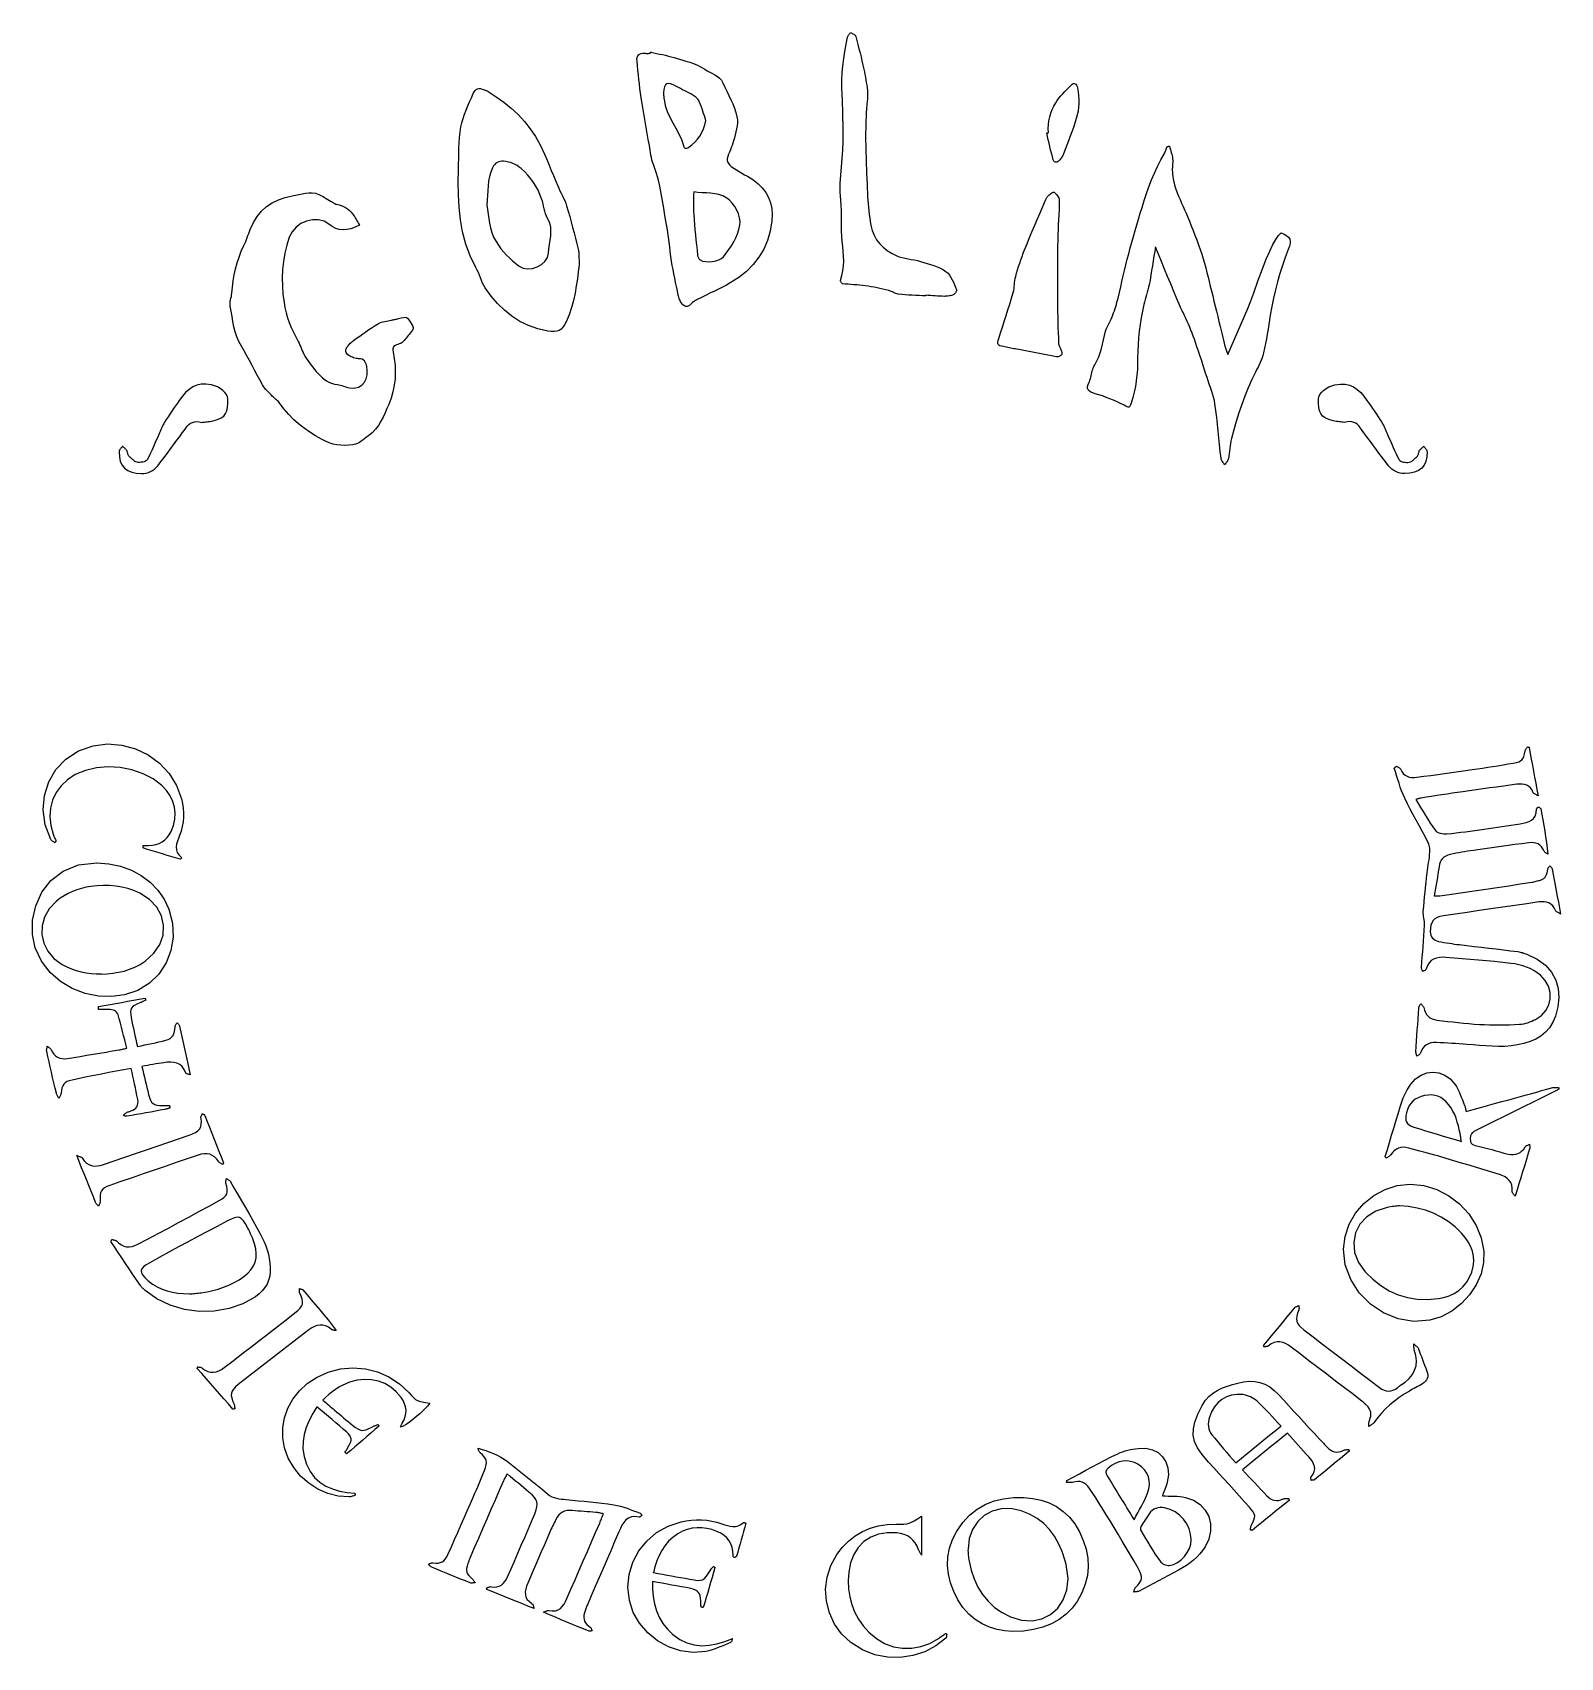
# Model space of a CAD drawing. Extents: x 14.9 to 39.6, y 9.9 to 36.2.
import ezdxf

# ---------------------------------------------------------------- set-up
doc = ezdxf.new("R2010")
doc.units = 0
doc.layers.add('Layer_1', color=7, linetype='CONTINUOUS')

msp = doc.modelspace()

# ---------------------------------------------------------------- linework, layer by layer
at = {"layer": 'Layer_1', "color": 7}
for points in [[(29.369909, 31.92135), (29.314069, 31.92435), (29.258209, 31.92735), (29.202349, 31.93035), (29.146509, 31.93335), (29.090699, 31.93635), (29.034939, 31.94035), (28.979249, 31.94535), (28.923639, 31.95035), (28.903979, 31.95435), (28.884609, 31.96035), (28.865429, 31.96835), (28.846339, 31.97735), (28.827229, 31.98635), (28.807999, 31.99535), (28.788549, 32.00335), (28.768769, 32.00935), (28.721509, 32.02035), (28.674169, 32.03115), (28.626749, 32.04165), (28.579239, 32.05165), (28.531629, 32.06165), (28.483909, 32.07065), (28.436079, 32.07865), (28.388119, 32.08565), (28.342499, 32.09165), (28.296699, 32.09665), (28.250759, 32.10065), (28.204719, 32.10365), (28.158629, 32.10665), (28.112539, 32.10965), (28.066489, 32.11365), (28.020529, 32.11865), (28.015129, 32.12065), (28.009229, 32.12565), (28.003229, 32.13265), (27.997629, 32.14165), (27.992929, 32.15065), (27.989629, 32.15965), (27.988129, 32.16765), (27.988834, 32.17365), (28.012914, 32.25105), (28.028984, 32.32845), (28.038184, 32.40605), (28.041484, 32.48385), (28.040084, 32.56195), (28.035084, 32.64045), (28.027484, 32.71945), (28.018484, 32.79905), (28.010984, 32.88235), (28.007184, 32.96605), (28.005884, 33.05005), (28.005924, 33.13415), (28.00608, 33.21835), (28.005149, 33.30235), (28.001949, 33.38615), (27.995249, 33.46955), (27.986249, 33.60525), (27.986492, 33.74045), (27.993292, 33.87527), (28.004082, 34.00983), (28.016232, 34.14426), (28.027122, 34.27868), (28.034122, 34.41321), (28.034661, 34.54799), (28.032861, 34.62589), (28.031161, 34.70379), (28.029461, 34.78169), (28.027661, 34.85959), (28.025561, 34.93739), (28.023061, 35.01519), (28.019861, 35.09289), (28.015961, 35.17059), (28.011961, 35.2891), (28.012923, 35.40705), (28.018523, 35.52451), (28.028423, 35.6415), (28.042203, 35.75808), (28.059543, 35.8743), (28.080103, 35.99019), (28.103523, 36.1058), (28.106623, 36.1158), (28.111323, 36.1248), (28.117323, 36.1338), (28.124223, 36.1428), (28.131723, 36.1518), (28.139323, 36.1608), (28.146723, 36.1698), (28.153623, 36.1788), (28.165053, 36.1708), (28.177483, 36.1638), (28.190243, 36.1568), (28.202673, 36.1498), (28.214103, 36.1418), (28.223903, 36.1338), (28.231403, 36.1248), (28.235903, 36.1148), (28.253883, 36.0491), (28.271323, 35.9833), (28.288253, 35.9174), (28.304693, 35.8513), (28.320673, 35.7851), (28.336213, 35.7188), (28.351343, 35.6524), (28.366083, 35.5859), (28.375183, 35.5429), (28.383683, 35.4998), (28.391583, 35.4565), (28.398983, 35.4131), (28.405883, 35.3696), (28.412383, 35.3261), (28.418483, 35.2826), (28.424283, 35.2391), (28.426483, 35.2185), (28.427783, 35.1978), (28.428321, 35.177), (28.428167, 35.1562), (28.427413, 35.1353), (28.426113, 35.1145), (28.424413, 35.0937), (28.422413, 35.073), (28.406583, 34.87973), (28.398183, 34.68645), (28.395783, 34.49319), (28.398083, 34.29994), (28.403783, 34.1067), (28.411483, 33.91349), (28.419883, 33.72029), (28.427683, 33.52713), (28.430383, 33.46943), (28.434483, 33.41173), (28.439883, 33.35403), (28.446383, 33.29633), (28.453883, 33.23873), (28.462183, 33.18123), (28.471083, 33.12393), (28.480583, 33.06683), (28.501383, 32.98033), (28.532533, 32.90153), (28.573203, 32.83003), (28.622573, 32.76563), (28.679813, 32.70803), (28.744103, 32.65693), (28.814613, 32.61213), (28.890513, 32.57323), (28.936423, 32.55503), (28.984143, 32.54093), (29.033213, 32.52983), (29.083163, 32.52083), (29.133533, 32.51183), (29.183843, 32.50283), (29.233633, 32.49233), (29.282433, 32.47923), (29.336423, 32.46293), (29.390873, 32.44653), (29.445253, 32.42943), (29.499043, 32.41103), (29.551703, 32.39083), (29.602713, 32.36813), (29.651543, 32.34243), (29.697663, 32.31303), (29.726783, 32.28773), (29.752183, 32.25703), (29.774563, 32.22203), (29.794633, 32.18393), (29.813093, 32.14383), (29.830663, 32.10283), (29.848043, 32.06213), (29.865943, 32.02283), (29.867143, 32.01483), (29.865243, 32.00483), (29.860843, 31.99333), (29.854443, 31.98123), (29.846543, 31.96933), (29.837643, 31.95863), (29.828343, 31.94963), (29.819143, 31.94363), (29.801353, 31.93663), (29.782993, 31.93063), (29.764173, 31.92563), (29.745023, 31.92163), (29.725653, 31.91863), (29.706193, 31.91663), (29.686753, 31.91563), (29.667463, 31.91527), (29.630403, 31.91585), (29.593323, 31.91685), (29.556223, 31.91885), (29.519113, 31.92085), (29.482003, 31.92385), (29.444903, 31.92685), (29.407823, 31.92985), (29.370763, 31.93285), (29.370646, 31.93185), (29.370553, 31.93085), (29.370478, 31.92985), (29.37041, 31.92885), (29.370342, 31.92785), (29.370267, 31.92685), (29.370174, 31.92585), (29.370057, 31.92485), (29.37006, 31.92484), (29.370064, 31.92483), (29.370067, 31.92482), (29.370071, 31.92481), (29.370074, 31.9248), (29.370077, 31.92479), (29.370081, 31.92478)], [(24.9235, 35.86265), (24.97083, 35.85185), (25.01829, 35.84155), (25.0658, 35.83135), (25.11325, 35.82105), (25.16055, 35.81025), (25.20761, 35.79875), (25.25433, 35.78615), (25.30062, 35.77225), (25.36376, 35.75325), (25.42709, 35.73535), (25.49035, 35.71745), (25.5533, 35.69825), (25.61568, 35.67655), (25.67725, 35.65115), (25.73776, 35.62085), (25.79697, 35.58445), (25.83639, 35.56015), (25.8776, 35.53815), (25.91932, 35.51685), (25.96026, 35.49465), (25.99913, 35.46995), (26.03465, 35.44105), (26.06553, 35.40625), (26.09048, 35.36395), (26.12226, 35.29635), (26.15463, 35.22875), (26.18678, 35.16095), (26.21792, 35.09285), (26.24724, 35.02425), (26.27394, 34.95505), (26.29721, 34.88505), (26.31626, 34.81415), (26.32316, 34.76845), (26.323847, 34.72115), (26.319547, 34.67255), (26.311347, 34.62315), (26.300377, 34.57335), (26.287797, 34.52365), (26.274757, 34.47445), (26.262397, 34.42605), (26.252067, 34.38965), (26.239337, 34.35375), (26.225037, 34.31825), (26.209967, 34.28295), (26.194947, 34.24765), (26.180797, 34.21215), (26.168317, 34.17635), (26.158317, 34.13995), (26.157217, 34.12515), (26.159917, 34.10845), (26.165817, 34.09065), (26.174317, 34.07255), (26.184927, 34.05495), (26.197057, 34.03865), (26.210147, 34.02455), (26.223627, 34.01345), (26.265677, 33.98515), (26.308577, 33.95805), (26.352097, 33.93175), (26.396007, 33.90605), (26.440067, 33.88045), (26.484037, 33.85475), (26.527687, 33.82865), (26.570777, 33.80175), (26.655147, 33.73975), (26.725887, 33.67105), (26.783297, 33.59595), (26.827677, 33.51475), (26.859327, 33.42765), (26.878547, 33.33505), (26.885647, 33.23725), (26.880847, 33.13446), (26.854687, 32.97052), (26.810527, 32.81821), (26.749067, 32.67724), (26.670987, 32.54731), (26.576987, 32.4281), (26.467751, 32.31933), (26.343971, 32.22073), (26.206338, 32.13193), (26.144578, 32.09723), (26.081948, 32.06413), (26.018658, 32.03223), (25.954938, 32.00113), (25.891008, 31.97033), (25.827078, 31.93963), (25.763368, 31.90853), (25.700098, 31.87663), (25.682728, 31.86763), (25.665388, 31.85863), (25.648238, 31.84863), (25.631438, 31.83813), (25.615148, 31.82703), (25.599538, 31.81523), (25.584758, 31.80263), (25.570978, 31.78923), (25.549798, 31.76993), (25.529398, 31.75723), (25.509798, 31.75123), (25.491028, 31.75067), (25.473098, 31.75567), (25.456028, 31.76577), (25.439848, 31.78057), (25.424568, 31.79977), (25.414558, 31.81497), (25.405458, 31.83097), (25.397158, 31.84767), (25.389758, 31.86487), (25.383158, 31.88247), (25.377358, 31.90027), (25.372358, 31.91817), (25.368158, 31.93597), (25.353458, 32.00427), (25.338828, 32.07257), (25.324388, 32.14087), (25.310268, 32.20927), (25.296588, 32.27777), (25.283478, 32.34637), (25.271078, 32.41507), (25.259508, 32.48387), (25.248008, 32.56087), (25.237988, 32.63817), (25.228788, 32.71567), (25.219888, 32.79317), (25.210588, 32.87057), (25.200328, 32.94777), (25.188488, 33.02467), (25.174448, 33.10117), (25.152208, 33.21994), (25.132248, 33.33922), (25.112888, 33.45866), (25.092428, 33.5779), (25.069198, 33.6966), (25.041498, 33.8144), (25.007648, 33.93095), (24.965958, 34.0459), (24.952678, 34.0825), (24.941868, 34.1201), (24.933068, 34.1585), (24.925668, 34.1975), (24.919268, 34.2369), (24.913268, 34.2764), (24.907268, 34.3158), (24.900668, 34.3549), (24.883248, 34.4512), (24.865748, 34.5474), (24.848308, 34.6436), (24.831088, 34.7398), (24.814228, 34.8361), (24.797878, 34.9325), (24.782198, 35.029), (24.767328, 35.1256), (24.756828, 35.1992), (24.747428, 35.273), (24.738828, 35.3469), (24.730928, 35.4209), (24.723428, 35.4949), (24.716128, 35.5689), (24.708728, 35.6429), (24.701128, 35.7169), (24.699828, 35.7491), (24.703428, 35.7765), (24.711928, 35.7992), (24.725268, 35.8172), (24.743408, 35.8305), (24.766308, 35.8395), (24.793938, 35.8435), (24.826258, 35.84289), (24.837798, 35.8423), (24.849388, 35.84199), (24.861018, 35.8419), (24.872688, 35.84197), (24.884368, 35.84212), (24.896048, 35.84231), (24.907728, 35.84247), (24.919388, 35.84254), (24.919913, 35.84554), (24.920438, 35.84854), (24.920963, 35.85154), (24.921488, 35.85454), (24.922013, 35.85754), (24.922538, 35.86054), (24.923063, 35.86354), (24.923588, 35.86654), (24.923591, 35.86648), (24.923595, 35.86643), (24.923598, 35.86637), (24.923602, 35.86631), (24.923605, 35.86625), (24.923608, 35.8662), (24.923612, 35.86614)], [(23.766671, 32.42275), (23.751731, 32.31187), (23.736801, 32.19851), (23.720261, 32.08335), (23.700491, 31.96709), (23.675871, 31.85042), (23.644791, 31.73402), (23.605631, 31.61859), (23.556781, 31.50482), (23.530571, 31.45582), (23.503351, 31.41672), (23.474051, 31.38682), (23.441591, 31.36552), (23.404901, 31.35212), (23.362901, 31.34612), (23.314521, 31.34669), (23.258681, 31.35369), (23.096312, 31.38919), (22.945761, 31.44189), (22.806249, 31.51059), (22.676994, 31.59399), (22.557214, 31.69089), (22.446129, 31.80011), (22.342956, 31.92036), (22.246916, 32.05042), (22.223636, 32.08842), (22.203666, 32.12862), (22.186036, 32.17042), (22.169746, 32.21322), (22.153826, 32.25632), (22.137286, 32.29912), (22.119136, 32.34092), (22.098406, 32.38112), (22.004916, 32.56918), (21.933506, 32.76103), (21.881456, 32.95622), (21.846036, 33.15427), (21.824526, 33.35473), (21.814196, 33.55711), (21.812296, 33.76096), (21.816196, 33.9658), (21.818096, 34.052), (21.819396, 34.1384), (21.820796, 34.2249), (21.822996, 34.3113), (21.826796, 34.3974), (21.832996, 34.4831), (21.842196, 34.5682), (21.855246, 34.6525), (21.870406, 34.7217), (21.890146, 34.7901), (21.913546, 34.8578), (21.939696, 34.925), (21.967686, 34.9918), (21.996596, 35.0584), (22.025506, 35.1249), (22.053516, 35.1915), (22.066896, 35.2182), (22.083106, 35.2397), (22.101976, 35.2559), (22.123316, 35.2668), (22.146956, 35.2718), (22.172716, 35.27163), (22.200426, 35.26563), (22.229896, 35.25413), (22.238396, 35.25013), (22.247096, 35.24713), (22.255896, 35.24413), (22.264796, 35.24113), (22.273596, 35.23813), (22.282196, 35.23513), (22.290496, 35.23113), (22.298396, 35.22613), (22.427002, 35.14113), (22.550362, 35.05083), (22.667694, 34.95463), (22.778218, 34.85183), (22.881151, 34.74183), (22.975711, 34.62397), (23.061121, 34.49764), (23.136591, 34.36218), (23.175541, 34.28158), (23.212541, 34.19998), (23.248041, 34.11758), (23.282501, 34.03468), (23.316391, 33.95148), (23.350161, 33.86818), (23.384261, 33.78508), (23.419161, 33.70238), (23.437301, 33.66198), (23.456431, 33.62188), (23.476021, 33.58198), (23.495541, 33.54208), (23.514471, 33.50208), (23.532271, 33.46178), (23.548421, 33.42098), (23.562391, 33.37958), (23.588351, 33.29248), (23.613391, 33.20518), (23.637601, 33.11768), (23.661081, 33.02988), (23.683931, 32.94198), (23.706251, 32.85388), (23.728141, 32.76578), (23.749701, 32.67758), (23.755101, 32.65068), (23.758701, 32.62288), (23.760901, 32.59398), (23.762201, 32.56368), (23.762976, 32.53178), (23.763671, 32.49788), (23.764771, 32.46178), (23.766571, 32.42318), (23.766571, 32.42318), (23.766571, 32.42319), (23.766572, 32.42319), (23.766572, 32.42319), (23.766572, 32.42319), (23.766572, 32.42319), (23.766573, 32.4232)], [(25.813558, 34.75634), (25.801568, 34.79264), (25.789558, 34.83014), (25.777348, 34.86854), (25.764738, 34.90754), (25.751548, 34.94694), (25.737598, 34.98654), (25.722698, 35.02614), (25.706658, 35.06534), (25.698858, 35.08044), (25.689058, 35.09504), (25.677468, 35.10904), (25.664468, 35.12234), (25.650398, 35.13484), (25.635588, 35.14644), (25.620368, 35.15704), (25.605078, 35.16704), (25.572328, 35.18584), (25.539028, 35.20374), (25.505348, 35.22094), (25.471458, 35.23784), (25.437538, 35.25474), (25.403758, 35.27184), (25.370298, 35.28944), (25.337318, 35.30784), (25.285778, 35.33514), (25.242908, 35.35174), (25.208048, 35.35674), (25.180548, 35.35074), (25.159748, 35.33274), (25.144988, 35.30234), (25.135588, 35.25924), (25.130888, 35.20294), (25.130642, 35.19034), (25.13089, 35.17774), (25.131533, 35.16514), (25.132476, 35.15254), (25.133576, 35.13994), (25.134776, 35.12734), (25.136076, 35.11474), (25.137276, 35.10214), (25.154566, 34.99951), (25.186456, 34.90291), (25.228756, 34.81061), (25.277276, 34.72081), (25.327836, 34.63181), (25.376236, 34.54191), (25.418296, 34.44931), (25.449826, 34.35231), (25.454826, 34.33761), (25.461826, 34.32581), (25.470726, 34.31681), (25.481236, 34.31181), (25.493216, 34.30981), (25.506496, 34.31181), (25.520886, 34.31681), (25.536216, 34.32581), (25.588136, 34.36551), (25.635546, 34.40841), (25.678236, 34.45491), (25.715996, 34.50551), (25.748616, 34.56051), (25.775876, 34.62041), (25.797576, 34.68561), (25.813496, 34.75651), (25.81349, 34.75651), (25.813484, 34.75651), (25.813478, 34.75651), (25.813471, 34.75651), (25.813465, 34.7565), (25.813459, 34.7565), (25.813453, 34.7565)], [(31.349945, 34.56112), (31.347745, 34.62592), (31.350445, 34.68972), (31.358045, 34.75232), (31.370505, 34.81372), (31.387715, 34.87372), (31.409595, 34.93212), (31.436055, 34.98882), (31.467035, 35.04372), (31.492445, 35.08212), (31.520215, 35.11902), (31.549895, 35.15472), (31.581035, 35.18952), (31.613185, 35.22362), (31.645885, 35.25732), (31.678695, 35.29072), (31.711165, 35.32422), (31.731955, 35.34252), (31.750855, 35.35262), (31.767755, 35.35562), (31.782565, 35.35162), (31.795175, 35.34162), (31.805475, 35.32662), (31.813375, 35.30722), (31.818775, 35.28412), (31.828075, 35.22162), (31.834675, 35.15892), (31.838275, 35.09622), (31.838522, 35.03362), (31.835122, 34.97122), (31.827822, 34.90922), (31.816232, 34.84772), (31.800092, 34.78682), (31.777412, 34.71492), (31.753442, 34.64342), (31.728412, 34.57222), (31.702552, 34.50132), (31.676102, 34.43062), (31.649282, 34.36002), (31.622332, 34.28942), (31.595482, 34.21882), (31.589282, 34.20412), (31.581982, 34.18972), (31.573782, 34.17562), (31.564882, 34.16182), (31.555282, 34.14832), (31.545232, 34.13522), (31.534822, 34.12252), (31.524182, 34.11022), (31.511482, 34.09812), (31.497832, 34.08912), (31.483812, 34.08312), (31.469992, 34.08112), (31.456952, 34.08312), (31.445262, 34.09012), (31.435462, 34.10192), (31.428162, 34.11902), (31.413252, 34.17312), (31.399102, 34.22742), (31.385562, 34.28192), (31.372462, 34.33652), (31.359642, 34.39122), (31.346942, 34.44592), (31.334202, 34.50062), (31.321262, 34.55532), (31.324862, 34.55607), (31.328462, 34.55682), (31.332062, 34.55757), (31.335662, 34.55832), (31.339262, 34.55907), (31.342862, 34.55982), (31.346462, 34.56057), (31.350062, 34.56132), (31.350062, 34.56129), (31.350062, 34.56127), (31.350062, 34.56124), (31.350063, 34.56121), (31.350063, 34.56119), (31.350063, 34.56116), (31.350063, 34.56114)], [(33.078591, 32.71281), (33.066501, 32.63851), (33.054481, 32.56331), (33.042401, 32.48741), (33.030131, 32.41091), (33.017551, 32.33391), (33.004531, 32.25661), (32.990941, 32.17921), (32.976651, 32.10181), (32.968151, 32.06151), (32.958351, 32.02141), (32.947571, 31.98151), (32.936201, 31.94171), (32.924611, 31.90191), (32.913181, 31.86211), (32.902291, 31.82221), (32.892291, 31.78211), (32.868781, 31.67515), (32.848291, 31.5678), (32.830861, 31.46005), (32.816531, 31.3519), (32.805341, 31.24336), (32.797341, 31.13442), (32.792541, 31.02508), (32.791041, 30.91534), (32.789941, 30.82304), (32.786241, 30.73104), (32.779541, 30.63944), (32.769361, 30.54824), (32.755311, 30.45764), (32.736971, 30.36764), (32.713901, 30.27834), (32.685671, 30.18984), (32.675021, 30.16044), (32.666221, 30.13994), (32.657721, 30.12744), (32.648221, 30.12244), (32.636271, 30.12334), (32.620421, 30.12934), (32.599261, 30.14014), (32.571361, 30.15464), (32.514831, 30.18244), (32.457701, 30.20944), (32.400001, 30.23534), (32.341761, 30.26004), (32.283001, 30.28324), (32.223761, 30.30484), (32.164061, 30.32464), (32.103941, 30.34234), (32.064361, 30.35494), (32.032061, 30.36934), (32.007311, 30.38604), (31.990381, 30.40574), (31.981581, 30.42894), (31.981092, 30.45634), (31.989192, 30.48844), (32.006222, 30.52584), (32.010622, 30.53484), (32.014522, 30.54384), (32.017922, 30.55384), (32.021022, 30.56384), (32.023922, 30.57384), (32.026722, 30.58394), (32.029522, 30.59394), (32.032422, 30.60394), (32.039622, 30.62984), (32.046122, 30.65624), (32.052322, 30.68274), (32.058722, 30.70914), (32.065922, 30.73504), (32.074322, 30.76014), (32.084502, 30.78414), (32.096962, 30.80674), (32.132902, 30.87104), (32.162232, 30.93714), (32.186282, 31.00474), (32.206372, 31.07344), (32.223832, 31.14294), (32.239992, 31.21284), (32.256172, 31.28284), (32.273702, 31.35254), (32.284442, 31.38634), (32.297672, 31.41944), (32.312712, 31.45204), (32.328882, 31.48434), (32.345492, 31.51654), (32.361872, 31.54894), (32.377332, 31.58164), (32.391192, 31.61494), (32.403552, 31.64844), (32.415262, 31.68214), (32.426372, 31.71614), (32.436922, 31.75034), (32.446962, 31.78464), (32.456562, 31.81914), (32.465662, 31.85374), (32.474462, 31.88834), (32.496182, 31.97754), (32.517332, 32.06694), (32.538152, 32.15644), (32.558902, 32.24594), (32.579842, 32.33534), (32.601212, 32.42464), (32.623272, 32.51384), (32.646272, 32.60274), (32.671492, 32.69654), (32.697362, 32.79024), (32.723812, 32.88384), (32.750772, 32.97724), (32.778162, 33.07054), (32.805902, 33.16374), (32.833922, 33.25684), (32.862152, 33.34984), (32.897402, 33.46306), (32.934422, 33.57557), (32.973742, 33.68714), (33.015882, 33.79755), (33.061362, 33.9066), (33.110702, 34.01405), (33.164422, 34.1197), (33.223052, 34.22331), (33.230352, 34.23671), (33.236752, 34.25061), (33.242552, 34.26491), (33.247852, 34.27941), (33.252952, 34.29411), (33.257952, 34.30881), (33.263052, 34.32351), (33.268552, 34.33801), (33.273352, 34.33839), (33.278152, 34.33876), (33.282952, 34.33913), (33.287752, 34.33951), (33.292552, 34.33989), (33.297352, 34.34026), (33.302152, 34.34064), (33.306952, 34.34101), (33.313752, 34.31571), (33.320952, 34.29051), (33.328252, 34.26531), (33.335352, 34.24011), (33.341952, 34.21481), (33.347752, 34.18951), (33.352552, 34.16411), (33.355952, 34.13851), (33.357552, 34.11201), (33.357297, 34.08531), (33.355797, 34.05851), (33.353797, 34.03161), (33.351797, 34.00471), (33.350397, 33.97791), (33.350292, 33.95121), (33.352092, 33.92471), (33.356292, 33.88921), (33.360992, 33.85361), (33.366292, 33.81801), (33.372492, 33.78261), (33.379692, 33.74751), (33.388092, 33.71281), (33.397792, 33.67861), (33.409022, 33.64501), (33.430212, 33.58911), (33.452772, 33.53361), (33.476332, 33.47851), (33.500522, 33.42361), (33.524962, 33.36881), (33.549272, 33.31391), (33.573072, 33.25881), (33.595992, 33.20331), (33.626412, 33.12801), (33.656912, 33.05271), (33.687252, 32.97731), (33.717172, 32.90171), (33.746432, 32.82591), (33.774782, 32.74981), (33.801972, 32.67331), (33.827762, 32.59641), (33.850422, 32.52341), (33.871522, 32.44981), (33.891382, 32.37581), (33.910322, 32.30151), (33.928662, 32.22701), (33.946732, 32.15241), (33.964852, 32.07781), (33.983342, 32.00331), (34.004042, 31.92091), (34.024622, 31.83841), (34.045072, 31.75591), (34.065402, 31.67341), (34.085622, 31.59081), (34.105722, 31.50821), (34.125722, 31.42561), (34.145612, 31.34291), (34.156592, 31.29681), (34.167492, 31.25071), (34.178612, 31.20461), (34.190232, 31.15861), (34.202652, 31.11261), (34.216152, 31.06681), (34.231022, 31.02111), (34.247552, 30.97561), (34.301012, 31.09936), (34.355402, 31.22282), (34.410092, 31.3462), (34.464472, 31.46973), (34.517902, 31.59359), (34.569772, 31.71802), (34.619442, 31.84322), (34.666302, 31.96939), (34.741162, 32.17696), (34.808642, 32.35795), (34.869642, 32.51336), (34.925052, 32.64421), (34.975772, 32.75149), (35.022682, 32.83619), (35.066682, 32.89939), (35.108672, 32.94199), (35.161202, 32.91809), (35.201512, 32.89429), (35.230272, 32.86919), (35.248152, 32.84129), (35.255852, 32.80909), (35.253952, 32.77109), (35.243242, 32.72589), (35.224352, 32.67199), (35.175982, 32.54308), (35.130922, 32.41326), (35.089252, 32.28249), (35.051052, 32.15076), (35.016392, 32.01803), (34.985342, 31.88429), (34.957982, 31.74951), (34.934382, 31.61366), (34.922292, 31.53676), (34.910212, 31.45976), (34.897912, 31.38276), (34.885172, 31.30586), (34.871772, 31.22906), (34.857492, 31.15246), (34.842102, 31.07616), (34.825382, 31.00016), (34.815092, 30.96136), (34.802482, 30.92306), (34.787932, 30.88516), (34.771842, 30.84756), (34.754592, 30.81036), (34.736572, 30.77346), (34.718172, 30.73676), (34.699782, 30.70026), (34.636932, 30.56975), (34.578612, 30.43761), (34.524522, 30.30395), (34.474362, 30.16888), (34.427842, 30.03253), (34.384662, 29.895), (34.344532, 29.75641), (34.307142, 29.61688), (34.298242, 29.57738), (34.291142, 29.53738), (34.285442, 29.49708), (34.280542, 29.45658), (34.275842, 29.41598), (34.270942, 29.37538), (34.265242, 29.33498), (34.258142, 29.29488), (34.254242, 29.28148), (34.248442, 29.26848), (34.241142, 29.25578), (34.232842, 29.24328), (34.223842, 29.23088), (34.214642, 29.21848), (34.205742, 29.20598), (34.197442, 29.19338), (34.189242, 29.20648), (34.180242, 29.21948), (34.170942, 29.23238), (34.161942, 29.24538), (34.153642, 29.25848), (34.146642, 29.27168), (34.141442, 29.28508), (34.138542, 29.29878), (34.126202, 29.40867), (34.114792, 29.5187), (34.103872, 29.6288), (34.092992, 29.73892), (34.081702, 29.84898), (34.069542, 29.95893), (34.056072, 30.06871), (34.040832, 30.17825), (34.030932, 30.23215), (34.017932, 30.28565), (34.002542, 30.33875), (33.985402, 30.39165), (33.967172, 30.44435), (33.948502, 30.49695), (33.930052, 30.54955), (33.912472, 30.60225), (33.889622, 30.67355), (33.866782, 30.74495), (33.843882, 30.81635), (33.820832, 30.88765), (33.797552, 30.95885), (33.773962, 31.02995), (33.749972, 31.10085), (33.725502, 31.17165), (33.707972, 31.22075), (33.689822, 31.26965), (33.671142, 31.31825), (33.651992, 31.36675), (33.632472, 31.41505), (33.612642, 31.46325), (33.592592, 31.51135), (33.572392, 31.55935), (33.561532, 31.58375), (33.549772, 31.60775), (33.537422, 31.63155), (33.524772, 31.65525), (33.512122, 31.67895), (33.499772, 31.70275), (33.488012, 31.72675), (33.477142, 31.75115), (33.426462, 31.8725), (33.376022, 31.99383), (33.325842, 32.11498), (33.275932, 32.23578), (33.226302, 32.35609), (33.176962, 32.47575), (33.127932, 32.59459), (33.079222, 32.71247), (33.079222, 32.71245), (33.079222, 32.71244), (33.079222, 32.71242), (33.079222, 32.7124), (33.079222, 32.71238), (33.079222, 32.71236), (33.079222, 32.71235)], [(22.274068, 33.38654), (22.287308, 33.31694), (22.297968, 33.24524), (22.308098, 33.17204), (22.319748, 33.09774), (22.334968, 33.02294), (22.355818, 32.94824), (22.384338, 32.87404), (22.422578, 32.80094), (22.460998, 32.74164), (22.502068, 32.68564), (22.545618, 32.63274), (22.591478, 32.58264), (22.639488, 32.53504), (22.689478, 32.48964), (22.741288, 32.44614), (22.794758, 32.40424), (22.859878, 32.37094), (22.933958, 32.35894), (23.011668, 32.36594), (23.087688, 32.38984), (23.156678, 32.42844), (23.213308, 32.47954), (23.252248, 32.54094), (23.268178, 32.61034), (23.274178, 32.68034), (23.284808, 32.75054), (23.296718, 32.82084), (23.306518, 32.89134), (23.310818, 32.96204), (23.306318, 33.03304), (23.289578, 33.10424), (23.257228, 33.17574), (23.239138, 33.21184), (23.224498, 33.24984), (23.212438, 33.28934), (23.202068, 33.32984), (23.192468, 33.37094), (23.182868, 33.41204), (23.172278, 33.45274), (23.159858, 33.49254), (23.132898, 33.56254), (23.101798, 33.62984), (23.066608, 33.69444), (23.027388, 33.75644), (22.984208, 33.81584), (22.937108, 33.87264), (22.886158, 33.92704), (22.831418, 33.97904), (22.799308, 34.00524), (22.765998, 34.02794), (22.731538, 34.04724), (22.695988, 34.06324), (22.659398, 34.07614), (22.621818, 34.08614), (22.583298, 34.09314), (22.543898, 34.09714), (22.516568, 34.09797), (22.490698, 34.09597), (22.466308, 34.08997), (22.443448, 34.07997), (22.422138, 34.06597), (22.402418, 34.04727), (22.384318, 34.02347), (22.367868, 33.99417), (22.338558, 33.92287), (22.317538, 33.85047), (22.303168, 33.77687), (22.293868, 33.70187), (22.287868, 33.62547), (22.283668, 33.54747), (22.279568, 33.46777), (22.273968, 33.38627), (22.273969, 33.38627), (22.27397, 33.38627), (22.273971, 33.38627), (22.273972, 33.38627), (22.273973, 33.38627), (22.273974, 33.38627), (22.273975, 33.38627)], [(20.215608, 33.06481), (20.145578, 33.03151), (20.078078, 33.00771), (20.013038, 32.99381), (19.950408, 32.98981), (19.890128, 32.99681), (19.832128, 33.01421), (19.776368, 33.04261), (19.722778, 33.08231), (19.643378, 33.13121), (19.553178, 33.15421), (19.457488, 33.15353), (19.361618, 33.13143), (19.270878, 33.09003), (19.190568, 33.03163), (19.125998, 32.95833), (19.082478, 32.87243), (19.042548, 32.74208), (19.011298, 32.61114), (18.988558, 32.47966), (18.974178, 32.34768), (18.967978, 32.21523), (18.969878, 32.08235), (18.979678, 31.9491), (18.997168, 31.81551), (19.012478, 31.73291), (19.031858, 31.65121), (19.055178, 31.57061), (19.082318, 31.49101), (19.113148, 31.41261), (19.147538, 31.33541), (19.185358, 31.25941), (19.226478, 31.18481), (19.241558, 31.15641), (19.254938, 31.12711), (19.267218, 31.09711), (19.278998, 31.06691), (19.290898, 31.03681), (19.303518, 31.00711), (19.317468, 30.97831), (19.333368, 30.95061), (19.357138, 30.91361), (19.381648, 30.87691), (19.406928, 30.84061), (19.433028, 30.80491), (19.459988, 30.76991), (19.487848, 30.73571), (19.516658, 30.70241), (19.546448, 30.67021), (19.578668, 30.63761), (19.612078, 30.60631), (19.647098, 30.57711), (19.684128, 30.55081), (19.723568, 30.52821), (19.765828, 30.51001), (19.811308, 30.49701), (19.860418, 30.49001), (19.884628, 30.48701), (19.908618, 30.48101), (19.932468, 30.47401), (19.956258, 30.46601), (19.980058, 30.45701), (20.003958, 30.44901), (20.028028, 30.44201), (20.052348, 30.43701), (20.132858, 30.43301), (20.200118, 30.44881), (20.254268, 30.48151), (20.295458, 30.52781), (20.323838, 30.58441), (20.339538, 30.64801), (20.342738, 30.71531), (20.333538, 30.78301), (20.327538, 30.80711), (20.320038, 30.83021), (20.310338, 30.85161), (20.297618, 30.87061), (20.281178, 30.88651), (20.260268, 30.89851), (20.234148, 30.90551), (20.202058, 30.90751), (20.182178, 30.90835), (20.162048, 30.91135), (20.141828, 30.91635), (20.121668, 30.92335), (20.101728, 30.93135), (20.082158, 30.94035), (20.063108, 30.95035), (20.044728, 30.96035), (20.024488, 30.97415), (20.009858, 30.98985), (20.000558, 31.00715), (19.996258, 31.02565), (19.996596, 31.04495), (20.001296, 31.06475), (20.010096, 31.08465), (20.022616, 31.10425), (20.033126, 31.11805), (20.044246, 31.13145), (20.055946, 31.14455), (20.068166, 31.15715), (20.080866, 31.16935), (20.094006, 31.18095), (20.107536, 31.19195), (20.121406, 31.20235), (20.170576, 31.23785), (20.219736, 31.27345), (20.269006, 31.30885), (20.318516, 31.34395), (20.368396, 31.37845), (20.418766, 31.41215), (20.469746, 31.44475), (20.521456, 31.47615), (20.545116, 31.48805), (20.570346, 31.49705), (20.596796, 31.50405), (20.624126, 31.51005), (20.651986, 31.51505), (20.680026, 31.52005), (20.707896, 31.52505), (20.735256, 31.53105), (20.748916, 31.53405), (20.762616, 31.53705), (20.776346, 31.54005), (20.790076, 31.54305), (20.803786, 31.54605), (20.817466, 31.54905), (20.831086, 31.55205), (20.844626, 31.55505), (20.891586, 31.56705), (20.927596, 31.57405), (20.955316, 31.57605), (20.977396, 31.57105), (20.996486, 31.55815), (21.015226, 31.53635), (21.036276, 31.50465), (21.062286, 31.46205), (21.071886, 31.44455), (21.078486, 31.42825), (21.081986, 31.41275), (21.082414, 31.39795), (21.079714, 31.38345), (21.073914, 31.36905), (21.064914, 31.35455), (21.052764, 31.33965), (21.036014, 31.32045), (21.019764, 31.30085), (21.003834, 31.28095), (20.988024, 31.26095), (20.972154, 31.24105), (20.956024, 31.22135), (20.939444, 31.20215), (20.922234, 31.18355), (20.913634, 31.17555), (20.904034, 31.16855), (20.893704, 31.16155), (20.882774, 31.15555), (20.871404, 31.15055), (20.859784, 31.14555), (20.848074, 31.14155), (20.836454, 31.13855), (20.813454, 31.13155), (20.794214, 31.12355), (20.778764, 31.11305), (20.767124, 31.10025), (20.759324, 31.08485), (20.755424, 31.06655), (20.75537, 31.04495), (20.75927, 31.01985), (20.77903, 30.91076), (20.79106, 30.80153), (20.79516, 30.69263), (20.79106, 30.58453), (20.77864, 30.47768), (20.75764, 30.37255), (20.72784, 30.26961), (20.68903, 30.16931), (20.65987, 30.10161), (20.63017, 30.03271), (20.59849, 29.96381), (20.5634, 29.89611), (20.52347, 29.83071), (20.47726, 29.76891), (20.42333, 29.71191), (20.36025, 29.66091), (20.3309, 29.63921), (20.30263, 29.61671), (20.27464, 29.59441), (20.24613, 29.57311), (20.2163, 29.55381), (20.18434, 29.53731), (20.14945, 29.52451), (20.11084, 29.51651), (20.04381, 29.50951), (19.97829, 29.50651), (19.91405, 29.50851), (19.85084, 29.51551), (19.78842, 29.52841), (19.72656, 29.54731), (19.66501, 29.57261), (19.60354, 29.60471), (19.50634, 29.66241), (19.41192, 29.72281), (19.32077, 29.78661), (19.23339, 29.85451), (19.15028, 29.92731), (19.07193, 30.00561), (18.99884, 30.09021), (18.9315, 30.18181), (18.91914, 30.19811), (18.90533, 30.21341), (18.89044, 30.22801), (18.87483, 30.24211), (18.85888, 30.25591), (18.84295, 30.26981), (18.82741, 30.28401), (18.81262, 30.29881), (18.7908, 30.32141), (18.76848, 30.34381), (18.74608, 30.36621), (18.72403, 30.38881), (18.70276, 30.41191), (18.68269, 30.43571), (18.66425, 30.46051), (18.64787, 30.48641), (18.60468, 30.56361), (18.56287, 30.64161), (18.52188, 30.72011), (18.48118, 30.79881), (18.44021, 30.87731), (18.39843, 30.95531), (18.35529, 31.03251), (18.31025, 31.10861), (18.26877, 31.18511), (18.23566, 31.26361), (18.20941, 31.34371), (18.18849, 31.42511), (18.1714, 31.50741), (18.15661, 31.59031), (18.1426, 31.67341), (18.12786, 31.75631), (18.12516, 31.78111), (18.125904, 31.80661), (18.129204, 31.83251), (18.134204, 31.85881), (18.140004, 31.88531), (18.145704, 31.91191), (18.150404, 31.93841), (18.153204, 31.96471), (18.161604, 32.06526), (18.174024, 32.16476), (18.190754, 32.26306), (18.212074, 32.36026), (18.238274, 32.45626), (18.269634, 32.55096), (18.306444, 32.64436), (18.348994, 32.73636), (18.363824, 32.76786), (18.377524, 32.79996), (18.390364, 32.83246), (18.402614, 32.86526), (18.414534, 32.89816), (18.426384, 32.93116), (18.438434, 32.96406), (18.450944, 32.99676), (18.502014, 33.10735), (18.563264, 33.20575), (18.634444, 33.29195), (18.715304, 33.36595), (18.805614, 33.42775), (18.905124, 33.47735), (19.013583, 33.51465), (19.130753, 33.53975), (19.183643, 33.54975), (19.236953, 33.56175), (19.290613, 33.57375), (19.344543, 33.58375), (19.398673, 33.58975), (19.452923, 33.58933), (19.507223, 33.58033), (19.561503, 33.56143), (19.590843, 33.54723), (19.619673, 33.53183), (19.648103, 33.51553), (19.676253, 33.49863), (19.704233, 33.48133), (19.732163, 33.46393), (19.760163, 33.44663), (19.788343, 33.42983), (19.795243, 33.42583), (19.802243, 33.42183), (19.809343, 33.41783), (19.816443, 33.41383), (19.823643, 33.40983), (19.830943, 33.40683), (19.838343, 33.40483), (19.845843, 33.40283), (19.885283, 33.39483), (19.922643, 33.38383), (19.957933, 33.36943), (19.991143, 33.35173), (20.022293, 33.33073), (20.051373, 33.30653), (20.078393, 33.27913), (20.103363, 33.24863), (20.118803, 33.22723), (20.133493, 33.20523), (20.147613, 33.18273), (20.161343, 33.15993), (20.174863, 33.13683), (20.188343, 33.11363), (20.201963, 33.09043), (20.215903, 33.06733), (20.2159, 33.06733), (20.215896, 33.06733), (20.215893, 33.06733), (20.215889, 33.06733), (20.215886, 33.06733), (20.215883, 33.06733), (20.215879, 33.06733)], [(25.616708, 33.60205), (25.616436, 33.55395), (25.615788, 33.50685), (25.615015, 33.46055), (25.614371, 33.41495), (25.614105, 33.36995), (25.614472, 33.32545), (25.615772, 33.28125), (25.618172, 33.23725), (25.624172, 33.15515), (25.630872, 33.07305), (25.638072, 32.99095), (25.645772, 32.90895), (25.653772, 32.82695), (25.662072, 32.74495), (25.670572, 32.66305), (25.679172, 32.58115), (25.680872, 32.57035), (25.683772, 32.55915), (25.687772, 32.54795), (25.692772, 32.53695), (25.698672, 32.52655), (25.705372, 32.51755), (25.712772, 32.50955), (25.720872, 32.50255), (25.757712, 32.48575), (25.805302, 32.47675), (25.859752, 32.47475), (25.917152, 32.47875), (25.973612, 32.48945), (26.025232, 32.50595), (26.068112, 32.52775), (26.098352, 32.55445), (26.143022, 32.61265), (26.186002, 32.67175), (26.226512, 32.73225), (26.263762, 32.79445), (26.296962, 32.85885), (26.325322, 32.92585), (26.348052, 32.99585), (26.364352, 33.06925), (26.367252, 33.12605), (26.358652, 33.18655), (26.340122, 33.24865), (26.313232, 33.30995), (26.279522, 33.36825), (26.240552, 33.42125), (26.197882, 33.46675), (26.153062, 33.50245), (26.089392, 33.53725), (26.024232, 33.56025), (25.957852, 33.57415), (25.890512, 33.58215), (25.822472, 33.58615), (25.754002, 33.58915), (25.685372, 33.59415), (25.616842, 33.60315), (25.616843, 33.60315), (25.616844, 33.60316), (25.616845, 33.60316), (25.616846, 33.60316), (25.616848, 33.60316), (25.616849, 33.60316), (25.61685, 33.60317)], [(31.480261, 30.93583), (31.396921, 30.95193), (31.313581, 30.96803), (31.230241, 30.98403), (31.146901, 31.00003), (31.063561, 31.01613), (30.980221, 31.03223), (30.896881, 31.04833), (30.813541, 31.06453), (30.789611, 31.06953), (30.765711, 31.07453), (30.741821, 31.07953), (30.717941, 31.08453), (30.694061, 31.08953), (30.670171, 31.09453), (30.646271, 31.09953), (30.622341, 31.10353), (30.589531, 31.10953), (30.564541, 31.11653), (30.546771, 31.12553), (30.535641, 31.13773), (30.530541, 31.15353), (30.530932, 31.17393), (30.536232, 31.19973), (30.545832, 31.23173), (30.576082, 31.32473), (30.606192, 31.41773), (30.636102, 31.51083), (30.665732, 31.60403), (30.695012, 31.69733), (30.723872, 31.79073), (30.752252, 31.88423), (30.780072, 31.97793), (30.787772, 32.00923), (30.793272, 32.04123), (30.797272, 32.07363), (30.800572, 32.10623), (30.803772, 32.13883), (30.807672, 32.17123), (30.812972, 32.20333), (30.820272, 32.23483), (30.835732, 32.28943), (30.851722, 32.34393), (30.868312, 32.39833), (30.885582, 32.45243), (30.903592, 32.50633), (30.922422, 32.55983), (30.942132, 32.61293), (30.962802, 32.66553), (31.004072, 32.76631), (31.046022, 32.86682), (31.088522, 32.9671), (31.131432, 33.06721), (31.174602, 33.16721), (31.217892, 33.26711), (31.261172, 33.36701), (31.304292, 33.46701), (31.308992, 33.47771), (31.313792, 33.48851), (31.318792, 33.49931), (31.324192, 33.50991), (31.329992, 33.52011), (31.336292, 33.53011), (31.343192, 33.53911), (31.350892, 33.54711), (31.362022, 33.55711), (31.375172, 33.56711), (31.389362, 33.57711), (31.403592, 33.58611), (31.416882, 33.59311), (31.428242, 33.59811), (31.436642, 33.60111), (31.441142, 33.60055), (31.454862, 33.58615), (31.469082, 33.57095), (31.483082, 33.55515), (31.496132, 33.53885), (31.507512, 33.52225), (31.516512, 33.50545), (31.522412, 33.48865), (31.524412, 33.47215), (31.523112, 33.39235), (31.520412, 33.31255), (31.516712, 33.23275), (31.512512, 33.15295), (31.508212, 33.07315), (31.504212, 32.99335), (31.501012, 32.91355), (31.498912, 32.83365), (31.496912, 32.70915), (31.495412, 32.58462), (31.494424, 32.46008), (31.49386, 32.33553), (31.493677, 32.21097), (31.493828, 32.08643), (31.494267, 31.9619), (31.494948, 31.8374), (31.495763, 31.7525), (31.497163, 31.6676), (31.498963, 31.5827), (31.501263, 31.4978), (31.503863, 31.4129), (31.506763, 31.328), (31.509963, 31.2431), (31.513363, 31.1582), (31.514763, 31.1452), (31.517763, 31.1323), (31.522063, 31.1194), (31.527363, 31.1066), (31.533263, 31.0939), (31.539563, 31.0812), (31.545963, 31.0687), (31.552163, 31.0563), (31.562923, 31.0302), (31.567923, 31.0072), (31.56728, 30.9873), (31.56098, 30.9706), (31.54909, 30.957), (31.53163, 30.9466), (31.50864, 30.9396), (31.48015, 30.9356), (31.480151, 30.9356), (31.480153, 30.9356), (31.480154, 30.9356), (31.480155, 30.93561), (31.480157, 30.93561), (31.480158, 30.93561), (31.48016, 30.93561)], [(17.66633, 29.87782), (17.68742, 29.88082), (17.70932, 29.88282), (17.73187, 29.88482), (17.75492, 29.88782), (17.77832, 29.89082), (17.80191, 29.89382), (17.82554, 29.89782), (17.84906, 29.90282), (17.92192, 29.92372), (17.97879, 29.94952), (18.02157, 29.98112), (18.05217, 30.01942), (18.07248, 30.06542), (18.08441, 30.11992), (18.08981, 30.18382), (18.090673, 30.25802), (18.084373, 30.29402), (18.067063, 30.32962), (18.040373, 30.36392), (18.005933, 30.39612), (17.965373, 30.42522), (17.920323, 30.45042), (17.872413, 30.47072), (17.823273, 30.48522), (17.735403, 30.49852), (17.656473, 30.49652), (17.585303, 30.48052), (17.520723, 30.45172), (17.461553, 30.41142), (17.406603, 30.36072), (17.354713, 30.30092), (17.304693, 30.23332), (17.274133, 30.18952), (17.243613, 30.14572), (17.213223, 30.10182), (17.183033, 30.05782), (17.153123, 30.01362), (17.123573, 29.96922), (17.094463, 29.92452), (17.065873, 29.87952), (17.052163, 29.85632), (17.039463, 29.83242), (17.027563, 29.80802), (17.016253, 29.78322), (17.005333, 29.75822), (16.994583, 29.73312), (16.983793, 29.70802), (16.972743, 29.68312), (16.949833, 29.63132), (16.927413, 29.57932), (16.905123, 29.52722), (16.882603, 29.47522), (16.859493, 29.42362), (16.835423, 29.37262), (16.810033, 29.32242), (16.782953, 29.27322), (16.772333, 29.26132), (16.756413, 29.25132), (16.736473, 29.24332), (16.713803, 29.23732), (16.689673, 29.23332), (16.665373, 29.23132), (16.642183, 29.23179), (16.621383, 29.23479), (16.603333, 29.23979), (16.585713, 29.24879), (16.568553, 29.25999), (16.551893, 29.27309), (16.535763, 29.28769), (16.520193, 29.30309), (16.505213, 29.31879), (16.490863, 29.33419), (16.483963, 29.34319), (16.478663, 29.35409), (16.474563, 29.36609), (16.471063, 29.37869), (16.467763, 29.39159), (16.464163, 29.40429), (16.459663, 29.41639), (16.453863, 29.42759), (16.447263, 29.43659), (16.439763, 29.44559), (16.431563, 29.45359), (16.422863, 29.46159), (16.413863, 29.46959), (16.404763, 29.47759), (16.395763, 29.48559), (16.387063, 29.49359), (16.379463, 29.48249), (16.370963, 29.47149), (16.362263, 29.46049), (16.353763, 29.44939), (16.346063, 29.43829), (16.339763, 29.42709), (16.335363, 29.41579), (16.333463, 29.40439), (16.336163, 29.31989), (16.351613, 29.24719), (16.379553, 29.18619), (16.419673, 29.13669), (16.471663, 29.09849), (16.535223, 29.07139), (16.610043, 29.05529), (16.695813, 29.05029), (16.733593, 29.05229), (16.770333, 29.05829), (16.805803, 29.06849), (16.839793, 29.08259), (16.872073, 29.10059), (16.902433, 29.12229), (16.930653, 29.14769), (16.956513, 29.17669), (16.985233, 29.21319), (17.013523, 29.25009), (17.041473, 29.28719), (17.069183, 29.32459), (17.096743, 29.36209), (17.124243, 29.39959), (17.151783, 29.43709), (17.179463, 29.47449), (17.208373, 29.51329), (17.237383, 29.55209), (17.266423, 29.59089), (17.295433, 29.62969), (17.324343, 29.66859), (17.353093, 29.70759), (17.381603, 29.74669), (17.409823, 29.78599), (17.433733, 29.81649), (17.459373, 29.84249), (17.487053, 29.86339), (17.517063, 29.87889), (17.549723, 29.88889), (17.585333, 29.89189), (17.624203, 29.88789), (17.666633, 29.87709), (17.666632, 29.87709), (17.666632, 29.87709), (17.666631, 29.87709), (17.666631, 29.8771), (17.66663, 29.8771), (17.66663, 29.8771), (17.666629, 29.8771)], [(36.135587, 29.87782), (36.114497, 29.88082), (36.092597, 29.88282), (36.070047, 29.88482), (36.046997, 29.88782), (36.023597, 29.89082), (36.000007, 29.89382), (35.976377, 29.89782), (35.952857, 29.90282), (35.879997, 29.92372), (35.823127, 29.94952), (35.780347, 29.98112), (35.749747, 30.01942), (35.729437, 30.06542), (35.717507, 30.11992), (35.712107, 30.18382), (35.711244, 30.25802), (35.717544, 30.29402), (35.734854, 30.32962), (35.761544, 30.36392), (35.795984, 30.39612), (35.836544, 30.42522), (35.881594, 30.45042), (35.929504, 30.47072), (35.978644, 30.48522), (36.066514, 30.49852), (36.145444, 30.49652), (36.216614, 30.48052), (36.281194, 30.45172), (36.340364, 30.41142), (36.395304, 30.36072), (36.447194, 30.30092), (36.497214, 30.23332), (36.527774, 30.18952), (36.558294, 30.14572), (36.588684, 30.10182), (36.618874, 30.05782), (36.648784, 30.01362), (36.678334, 29.96922), (36.707444, 29.92452), (36.736044, 29.87952), (36.749774, 29.85632), (36.762504, 29.83242), (36.774444, 29.80802), (36.785784, 29.78322), (36.796734, 29.75822), (36.807484, 29.73312), (36.818234, 29.70802), (36.829184, 29.68312), (36.852094, 29.63132), (36.874514, 29.57932), (36.896804, 29.52722), (36.919324, 29.47522), (36.942434, 29.42362), (36.966504, 29.37262), (36.991894, 29.32242), (37.018974, 29.27322), (37.029594, 29.26132), (37.045514, 29.25132), (37.065454, 29.24332), (37.088124, 29.23732), (37.112254, 29.23332), (37.136554, 29.23132), (37.159744, 29.23179), (37.180544, 29.23479), (37.198594, 29.23979), (37.216214, 29.24879), (37.233374, 29.25999), (37.250034, 29.27309), (37.266164, 29.28769), (37.281734, 29.30309), (37.296714, 29.31879), (37.311064, 29.33419), (37.317964, 29.34319), (37.323264, 29.35409), (37.327364, 29.36609), (37.330864, 29.37869), (37.334164, 29.39159), (37.337764, 29.40429), (37.342264, 29.41639), (37.348064, 29.42759), (37.354664, 29.43659), (37.362164, 29.44559), (37.370364, 29.45359), (37.379064, 29.46159), (37.388064, 29.46959), (37.397164, 29.47759), (37.406164, 29.48559), (37.414864, 29.49359), (37.422464, 29.48249), (37.430964, 29.47149), (37.439664, 29.46049), (37.448164, 29.44939), (37.455864, 29.43829), (37.462164, 29.42709), (37.466564, 29.41579), (37.468464, 29.40439), (37.465764, 29.31989), (37.450314, 29.24719), (37.422374, 29.18619), (37.382254, 29.13669), (37.330264, 29.09849), (37.266704, 29.07139), (37.191884, 29.05529), (37.106114, 29.05029), (37.068334, 29.05229), (37.031594, 29.05829), (36.996124, 29.06849), (36.962134, 29.08259), (36.929854, 29.10059), (36.899494, 29.12229), (36.871274, 29.14769), (36.845414, 29.17669), (36.816694, 29.21319), (36.788404, 29.25009), (36.760454, 29.28719), (36.732744, 29.32459), (36.705184, 29.36209), (36.677684, 29.39959), (36.650134, 29.43709), (36.622454, 29.47449), (36.593544, 29.51329), (36.564534, 29.55209), (36.535494, 29.59089), (36.506484, 29.62969), (36.477574, 29.66859), (36.448834, 29.70759), (36.420324, 29.74669), (36.392104, 29.78599), (36.368194, 29.81649), (36.342554, 29.84249), (36.314874, 29.86339), (36.284864, 29.87889), (36.252204, 29.88889), (36.216594, 29.89189), (36.177724, 29.88789), (36.135294, 29.87709), (36.135294, 29.87709), (36.135295, 29.87709), (36.135295, 29.87709), (36.135296, 29.8771), (36.135296, 29.8771), (36.135297, 29.8771), (36.135297, 29.8771)], [(16.723318, 23.04264), (16.733898, 23.04264), (16.744478, 23.04264), (16.755058, 23.04264), (16.765638, 23.04264), (16.776218, 23.04264), (16.786798, 23.04264), (16.797378, 23.04264), (16.807958, 23.04264), (16.868838, 23.04664), (16.925488, 23.05714), (16.977858, 23.07454), (17.025888, 23.09894), (17.069518, 23.13044), (17.108688, 23.16934), (17.143348, 23.21564), (17.173438, 23.26944), (17.211478, 23.36654), (17.232868, 23.46464), (17.237868, 23.56254), (17.226618, 23.65914), (17.199378, 23.75324), (17.156368, 23.84364), (17.097808, 23.92914), (17.023908, 24.00864), (16.883281, 24.11632), (16.719764, 24.20122), (16.5399, 24.26252), (16.350234, 24.29932), (16.157311, 24.31092), (15.967674, 24.29642), (15.787869, 24.25502), (15.624438, 24.18582), (15.5, 24.10412), (15.396819, 24.00712), (15.315679, 23.89692), (15.257369, 23.77566), (15.222669, 23.64541), (15.212379, 23.50828), (15.227269, 23.36636), (15.268129, 23.22175), (15.273529, 23.20775), (15.279029, 23.19385), (15.284529, 23.17995), (15.290129, 23.16605), (15.295729, 23.15215), (15.301329, 23.13835), (15.306929, 23.12445), (15.312529, 23.11055), (15.310129, 23.10755), (15.307729, 23.10455), (15.305329, 23.10155), (15.302929, 23.09855), (15.300529, 23.09555), (15.298129, 23.09255), (15.295729, 23.08955), (15.293329, 23.08655), (15.284429, 23.09255), (15.275029, 23.09855), (15.265429, 23.10455), (15.255929, 23.11055), (15.246929, 23.11755), (15.238829, 23.12455), (15.231929, 23.13255), (15.226529, 23.14055), (15.137769, 23.37615), (15.104939, 23.61514), (15.125009, 23.84919), (15.194929, 24.06995), (15.31166, 24.26908), (15.472164, 24.43824), (15.673401, 24.56908), (15.912331, 24.65328), (16.146748, 24.68178), (16.377567, 24.66408), (16.598614, 24.60388), (16.803712, 24.50488), (16.986684, 24.37091), (17.141354, 24.20566), (17.261545, 24.01286), (17.341085, 23.79624), (17.357375, 23.72104), (17.368255, 23.64594), (17.373555, 23.57104), (17.372999, 23.49644), (17.366399, 23.42204), (17.353559, 23.34804), (17.334259, 23.27434), (17.308299, 23.20114), (17.289769, 23.15534), (17.272879, 23.10954), (17.260139, 23.06384), (17.254039, 23.01844), (17.257139, 22.97354), (17.271889, 22.92924), (17.300809, 22.88574), (17.346399, 22.84314), (17.343099, 22.84014), (17.339799, 22.83714), (17.336499, 22.83414), (17.333199, 22.83114), (17.329899, 22.82814), (17.326599, 22.82514), (17.323299, 22.82214), (17.319999, 22.81914), (17.244729, 22.84204), (17.169449, 22.86484), (17.094159, 22.88764), (17.018859, 22.91044), (16.943539, 22.93324), (16.868199, 22.95604), (16.792839, 22.97884), (16.717449, 23.00164), (16.718223, 23.00664), (16.718971, 23.01164), (16.719695, 23.01664), (16.720399, 23.02164), (16.721084, 23.02664), (16.721752, 23.03164), (16.722406, 23.03664), (16.723049, 23.04164), (16.723055, 23.04164), (16.723061, 23.04164), (16.723067, 23.04165), (16.723073, 23.04165), (16.72308, 23.04165), (16.723086, 23.04166), (16.723092, 23.04166)], [(39.117268, 24.6209), (39.134888, 24.5275), (39.152598, 24.4337), (39.170458, 24.3392), (39.188528, 24.2436), (39.206858, 24.1466), (39.225508, 24.0478), (39.244538, 23.94674), (39.264008, 23.84311), (39.249848, 23.85111), (39.236378, 23.85811), (39.223858, 23.86411), (39.212548, 23.87011), (39.202748, 23.87511), (39.194648, 23.88111), (39.188548, 23.88711), (39.184648, 23.89411), (39.164208, 23.93661), (39.139598, 23.97061), (39.111108, 23.99681), (39.079038, 24.01571), (39.043678, 24.02801), (39.005318, 24.03401), (38.964248, 24.0349), (38.920768, 24.0309), (38.811099, 24.0161), (38.701434, 24.0012), (38.591777, 23.9862), (38.482133, 23.9712), (38.372505, 23.9561), (38.262898, 23.9409), (38.153315, 23.9255), (38.043762, 23.91), (37.959642, 23.8978), (37.875542, 23.8854), (37.791462, 23.8728), (37.707392, 23.86), (37.623322, 23.8471), (37.539242, 23.8341), (37.455142, 23.8211), (37.371022, 23.8081), (37.363422, 23.8071), (37.355522, 23.8051), (37.347022, 23.8031), (37.337622, 23.8001), (37.326992, 23.7971), (37.314802, 23.7931), (37.300742, 23.7891), (37.284482, 23.7841), (37.324652, 23.7187), (37.363922, 23.654), (37.402682, 23.59), (37.441332, 23.5268), (37.480272, 23.4646), (37.519882, 23.4034), (37.560562, 23.3434), (37.602692, 23.2847), (37.617072, 23.27), (37.636212, 23.2576), (37.659002, 23.2475), (37.684352, 23.2395), (37.711152, 23.2335), (37.738312, 23.2305), (37.764732, 23.2295), (37.789302, 23.23029), (37.864662, 23.23729), (37.939932, 23.24529), (38.015132, 23.25429), (38.090262, 23.26329), (38.165352, 23.27329), (38.240402, 23.28359), (38.315422, 23.29419), (38.390432, 23.30479), (38.463042, 23.31519), (38.535622, 23.32589), (38.608182, 23.33689), (38.680722, 23.34809), (38.753242, 23.35939), (38.825752, 23.37069), (38.898252, 23.38199), (38.970752, 23.39329), (39.022002, 23.40229), (39.071062, 23.41359), (39.116462, 23.42909), (39.156752, 23.45049), (39.190462, 23.47949), (39.216122, 23.51779), (39.232272, 23.56699), (39.237472, 23.62879), (39.238304, 23.63379), (39.240804, 23.63879), (39.244604, 23.64379), (39.249404, 23.64879), (39.254804, 23.65379), (39.260404, 23.65779), (39.265804, 23.66079), (39.270704, 23.66179), (39.275404, 23.6611), (39.280604, 23.6591), (39.286004, 23.6561), (39.291304, 23.6521), (39.296204, 23.6471), (39.300304, 23.6421), (39.303404, 23.6371), (39.305104, 23.6321), (39.321654, 23.5429), (39.337854, 23.4535), (39.353564, 23.3636), (39.368644, 23.273), (39.382944, 23.1815), (39.396324, 23.0889), (39.408644, 22.9949), (39.419754, 22.8993), (39.411654, 22.9053), (39.403054, 22.9113), (39.394254, 22.9173), (39.385654, 22.9233), (39.377554, 22.9293), (39.370354, 22.9353), (39.364454, 22.9423), (39.360154, 22.9503), (39.340584, 22.9892), (39.317434, 23.0212), (39.290864, 23.0466), (39.261024, 23.0657), (39.228074, 23.0788), (39.192174, 23.0858), (39.153484, 23.0878), (39.112154, 23.0848), (39.000119, 23.07), (38.888112, 23.0551), (38.776131, 23.0402), (38.66417, 23.0251), (38.552226, 23.0099), (38.440294, 22.9944), (38.32837, 22.9787), (38.216451, 22.9627), (38.169251, 22.9557), (38.122121, 22.9487), (38.075061, 22.9407), (38.028061, 22.9327), (37.981131, 22.9237), (37.934271, 22.9147), (37.887471, 22.9057), (37.840741, 22.8957), (37.803421, 22.8855), (37.770321, 22.8713), (37.741451, 22.8531), (37.716831, 22.8307), (37.696481, 22.8041), (37.680411, 22.7732), (37.668641, 22.7379), (37.661141, 22.6981), (37.653341, 22.6406), (37.644741, 22.583), (37.635541, 22.5252), (37.625841, 22.467), (37.615841, 22.4083), (37.605651, 22.349), (37.595411, 22.2889), (37.585261, 22.2279), (37.598571, 22.22778), (37.611061, 22.22749), (37.622841, 22.22715), (37.634021, 22.22686), (37.644701, 22.22675), (37.654991, 22.22693), (37.665001, 22.22751), (37.674801, 22.22851), (37.860406, 22.25551), (38.046006, 22.28261), (38.231599, 22.30971), (38.417178, 22.33691), (38.602741, 22.36421), (38.788284, 22.39161), (38.973801, 22.41921), (39.15929, 22.44691), (39.17751, 22.44991), (39.19567, 22.45391), (39.21377, 22.45791), (39.23182, 22.46291), (39.24982, 22.46791), (39.26778, 22.47291), (39.28569, 22.47791), (39.30357, 22.48291), (39.33304, 22.49451), (39.35661, 22.51001), (39.37507, 22.52891), (39.38921, 22.55071), (39.39981, 22.57491), (39.40761, 22.60101), (39.41351, 22.62851), (39.41821, 22.65691), (39.42001, 22.66391), (39.42311, 22.67091), (39.42721, 22.67791), (39.43201, 22.68491), (39.43721, 22.69191), (39.44251, 22.69891), (39.44771, 22.70591), (39.45251, 22.71291), (39.45791, 22.70691), (39.46381, 22.70091), (39.46991, 22.69491), (39.47581, 22.68891), (39.48131, 22.68291), (39.48601, 22.67591), (39.48961, 22.66891), (39.49171, 22.66191), (39.50801, 22.57501), (39.52419, 22.48771), (39.54034, 22.39961), (39.55657, 22.31021), (39.57298, 22.21921), (39.58968, 22.12631), (39.60677, 22.03101), (39.62435, 21.93301), (39.60993, 21.94301), (39.59642, 21.95101), (39.58401, 21.95801), (39.57289, 21.96501), (39.56319, 21.97101), (39.55519, 21.97701), (39.54909, 21.98301), (39.54499, 21.99001), (39.52355, 22.03361), (39.49781, 22.06831), (39.4681, 22.09481), (39.43475, 22.11381), (39.39809, 22.12591), (39.35846, 22.13191), (39.31618, 22.13238), (39.27159, 22.12838), (39.078975, 22.10058), (38.886367, 22.07288), (38.693777, 22.04508), (38.501211, 22.01718), (38.308679, 21.98908), (38.116187, 21.96068), (37.923746, 21.93198), (37.731362, 21.90288), (37.676032, 21.89158), (37.630262, 21.87568), (37.593392, 21.85448), (37.564752, 21.82748), (37.543692, 21.79398), (37.529542, 21.75348), (37.521642, 21.70518), (37.519342, 21.64858), (37.522042, 21.61828), (37.529642, 21.59078), (37.541682, 21.56628), (37.557762, 21.54488), (37.577462, 21.52658), (37.600362, 21.51158), (37.626052, 21.49988), (37.654112, 21.49188), (37.696142, 21.48288), (37.738342, 21.47488), (37.780692, 21.46788), (37.823172, 21.46088), (37.865752, 21.45488), (37.908402, 21.44888), (37.951102, 21.44388), (37.993832, 21.43888), (38.111603, 21.42458), (38.229427, 21.41058), (38.347292, 21.39678), (38.465187, 21.38298), (38.583098, 21.36918), (38.701014, 21.35528), (38.818921, 21.34108), (38.936807, 21.32658), (38.954997, 21.32358), (38.973067, 21.31958), (38.991017, 21.31458), (39.008857, 21.30958), (39.026597, 21.30358), (39.044247, 21.29758), (39.061817, 21.29158), (39.079317, 21.28558), (39.248994, 21.20688), (39.382039, 21.10878), (39.480809, 20.9944), (39.547669, 20.86676), (39.584979, 20.72892), (39.595099, 20.58393), (39.580389, 20.43484), (39.543209, 20.28472), (39.501889, 20.18368), (39.448059, 20.09708), (39.382929, 20.02378), (39.307729, 19.96268), (39.223659, 19.91268), (39.131939, 19.87268), (39.033789, 19.84148), (38.930424, 19.81808), (38.828061, 19.80298), (38.725752, 19.79498), (38.623484, 19.79298), (38.521246, 19.79598), (38.419023, 19.80198), (38.316805, 19.80998), (38.214579, 19.81898), (38.112332, 19.82698), (38.050782, 19.83098), (37.989182, 19.83498), (37.927542, 19.83898), (37.865872, 19.84298), (37.804182, 19.84698), (37.742492, 19.84998), (37.680812, 19.85298), (37.619152, 19.85598), (37.573552, 19.85591), (37.531552, 19.84991), (37.493292, 19.83851), (37.458902, 19.82111), (37.428512, 19.79741), (37.402262, 19.76721), (37.380272, 19.73031), (37.362682, 19.68641), (37.358982, 19.67841), (37.353382, 19.67141), (37.346282, 19.66441), (37.338182, 19.65841), (37.329482, 19.65241), (37.320582, 19.64641), (37.311882, 19.64041), (37.303882, 19.63441), (37.301582, 19.64341), (37.298882, 19.65241), (37.296082, 19.66141), (37.293482, 19.67041), (37.291182, 19.67941), (37.289382, 19.68841), (37.288382, 19.69741), (37.28835, 19.70641), (37.29365, 19.79481), (37.29915, 19.88321), (37.30475, 19.97161), (37.31045, 20.06001), (37.31635, 20.14841), (37.32245, 20.23681), (37.32875, 20.32511), (37.33525, 20.41341), (37.33665, 20.42341), (37.33935, 20.43341), (37.34305, 20.44241), (37.34745, 20.45141), (37.35225, 20.46041), (37.35715, 20.46941), (37.36195, 20.47841), (37.36635, 20.48741), (37.37295, 20.47941), (37.38015, 20.47141), (37.38755, 20.46341), (37.39475, 20.45541), (37.40135, 20.44741), (37.40705, 20.43941), (37.41135, 20.43141), (37.41395, 20.42241), (37.42481, 20.37961), (37.4404, 20.34181), (37.46061, 20.30911), (37.48534, 20.28141), (37.51448, 20.25871), (37.54794, 20.24101), (37.5856, 20.22831), (37.62737, 20.22031), (37.71298, 20.21001), (37.79863, 20.19971), (37.88432, 20.18971), (37.97005, 20.17971), (38.05583, 20.17071), (38.14167, 20.16271), (38.22757, 20.15571), (38.31353, 20.15071), (38.39469, 20.14671), (38.47595, 20.14371), (38.55728, 20.14271), (38.63866, 20.14242), (38.72006, 20.14318), (38.80144, 20.14518), (38.88278, 20.14818), (38.96405, 20.15218), (38.99673, 20.15518), (39.02957, 20.16018), (39.06239, 20.16818), (39.09502, 20.17818), (39.12729, 20.18958), (39.15902, 20.20228), (39.19004, 20.21608), (39.22017, 20.23058), (39.31513, 20.29358), (39.38672, 20.37318), (39.4345, 20.46488), (39.45802, 20.56408), (39.45682, 20.66628), (39.43048, 20.76691), (39.37855, 20.86141), (39.30057, 20.94521), (39.2475, 20.98601), (39.19193, 21.02141), (39.13415, 21.05171), (39.07443, 21.07711), (39.01306, 21.09801), (38.95032, 21.11471), (38.88649, 21.12751), (38.82185, 21.13651), (38.690951, 21.15101), (38.55994, 21.16451), (38.428838, 21.17711), (38.297666, 21.18891), (38.166445, 21.20021), (38.035194, 21.21111), (37.903935, 21.22171), (37.772689, 21.23221), (37.718689, 21.23421), (37.667209, 21.23121), (37.618979, 21.22221), (37.574699, 21.20541), (37.535079, 21.18031), (37.500839, 21.14581), (37.472679, 21.10081), (37.451319, 21.04431), (37.448419, 21.03831), (37.443719, 21.03331), (37.437519, 21.02831), (37.430319, 21.02331), (37.422519, 21.01831), (37.414519, 21.01331), (37.406819, 21.00831), (37.399719, 21.00331), (37.396719, 21.01131), (37.393319, 21.01931), (37.389719, 21.02731), (37.386219, 21.03531), (37.383119, 21.04331), (37.380719, 21.05131), (37.379219, 21.05931), (37.37892, 21.06731), (37.38492, 21.15341), (37.39132, 21.23941), (37.39782, 21.32541), (37.40432, 21.41141), (37.41072, 21.49741), (37.41672, 21.58341), (37.42222, 21.66941), (37.42712, 21.75551), (37.427174, 21.78311), (37.424974, 21.81081), (37.421274, 21.83861), (37.416774, 21.86641), (37.412374, 21.89421), (37.408874, 21.92191), (37.406974, 21.94951), (37.407487, 21.97701), (37.413587, 22.05461), (37.420387, 22.13221), (37.427687, 22.20981), (37.435487, 22.28741), (37.443687, 22.36491), (37.452187, 22.44241), (37.460887, 22.51991), (37.469587, 22.59741), (37.474787, 22.64021), (37.480687, 22.68291), (37.486987, 22.72561), (37.493287, 22.76831), (37.499387, 22.81101), (37.504987, 22.85381), (37.509687, 22.89661), (37.513287, 22.93951), (37.513911, 22.95931), (37.513176, 22.97961), (37.511076, 23.00011), (37.507676, 23.02061), (37.503076, 23.04081), (37.497176, 23.06051), (37.490076, 23.07941), (37.481776, 23.09731), (37.435106, 23.18601), (37.387466, 23.27431), (37.339316, 23.36231), (37.291106, 23.45021), (37.243296, 23.53831), (37.196336, 23.62681), (37.150676, 23.71601), (37.106786, 23.80601), (37.080786, 23.86461), (37.057196, 23.92441), (37.035496, 23.98511), (37.015156, 24.04641), (36.995636, 24.10811), (36.976416, 24.16991), (36.956966, 24.23161), (36.936756, 24.29291), (36.941356, 24.29591), (36.946056, 24.29891), (36.950756, 24.30291), (36.955456, 24.30691), (36.960156, 24.31091), (36.964856, 24.31491), (36.969656, 24.31891), (36.974456, 24.32191), (36.982856, 24.31691), (36.991856, 24.31191), (37.001056, 24.30691), (37.010056, 24.30191), (37.018456, 24.29691), (37.025856, 24.29091), (37.031956, 24.28491), (37.036256, 24.27791), (37.057956, 24.23651), (37.083486, 24.20331), (37.112606, 24.17781), (37.145076, 24.15931), (37.180656, 24.14721), (37.219106, 24.14121), (37.260186, 24.14037), (37.303656, 24.14437), (37.415691, 24.15967), (37.527698, 24.17497), (37.639679, 24.19037), (37.75164, 24.20577), (37.863584, 24.22127), (37.975516, 24.23697), (38.08744, 24.25277), (38.199359, 24.26877), (38.282309, 24.28087), (38.365239, 24.29307), (38.448149, 24.30547), (38.531019, 24.31807), (38.613839, 24.33097), (38.696599, 24.34437), (38.779279, 24.35817), (38.861879, 24.37257), (38.910629, 24.38257), (38.949169, 24.39407), (38.979079, 24.40847), (39.001929, 24.42697), (39.019289, 24.45097), (39.032729, 24.48187), (39.043819, 24.52087), (39.054139, 24.56937), (39.056639, 24.57837), (39.060439, 24.58737), (39.065139, 24.59537), (39.070539, 24.60337), (39.076339, 24.61137), (39.082239, 24.61937), (39.088039, 24.62737), (39.093339, 24.63537), (39.096239, 24.63458), (39.099239, 24.63371), (39.102239, 24.6328), (39.105239, 24.63187), (39.108239, 24.63094), (39.111239, 24.63003), (39.114139, 24.62916), (39.117039, 24.62837), (39.117036, 24.62851), (39.117033, 24.62866), (39.11703, 24.6288), (39.117027, 24.62895), (39.117024, 24.62909), (39.117021, 24.62924), (39.117018, 24.62938)], [(15.969748, 22.75925), (16.168156, 22.74525), (16.356001, 22.70575), (16.531023, 22.64215), (16.690959, 22.55585), (16.833548, 22.44833), (16.956529, 22.32103), (17.05764, 22.17539), (17.13462, 22.01284), (17.19391, 21.786), (17.20413, 21.56105), (17.1686, 21.34469), (17.09065, 21.14359), (16.973587, 20.96446), (16.820736, 20.81397), (16.635415, 20.69883), (16.420945, 20.62573), (16.211895, 20.59893), (15.996317, 20.60693), (15.781574, 20.65043), (15.575028, 20.72883), (15.384044, 20.84195), (15.215983, 20.98963), (15.078209, 21.1717), (14.978084, 21.388), (14.932304, 21.60507), (14.934104, 21.83591), (14.984014, 22.06711), (15.082424, 22.28524), (15.229762, 22.47691), (15.426465, 22.62868), (15.672968, 22.72718)], [(16.046658, 20.96432), (16.140078, 20.96832), (16.232558, 20.97732), (16.323838, 20.99202), (16.413638, 21.01312), (16.501678, 21.04112), (16.587698, 21.07662), (16.671418, 21.12022), (16.752568, 21.17252), (16.892852, 21.29879), (16.988882, 21.44161), (17.041182, 21.59431), (17.050282, 21.75019), (17.016692, 21.90257), (16.940942, 22.04475), (16.823567, 22.17005), (16.665086, 22.27177), (16.570256, 22.31327), (16.473986, 22.34557), (16.376416, 22.36927), (16.277696, 22.38487), (16.177966, 22.39287), (16.07737, 22.39387), (15.976055, 22.38887), (15.874165, 22.37777), (15.797435, 22.36517), (15.722395, 22.34807), (15.649215, 22.32627), (15.578065, 22.29957), (15.509115, 22.26767), (15.442535, 22.23037), (15.378485, 22.18747), (15.317145, 22.13867), (15.203575, 22.01699), (15.126865, 21.8834), (15.086535, 21.74301), (15.082135, 21.60091), (15.113125, 21.4622), (15.179055, 21.33198), (15.27945, 21.21534), (15.413828, 21.11734), (15.487328, 21.07904), (15.562528, 21.04724), (15.639378, 21.02144), (15.717838, 21.00104), (15.797848, 20.98564), (15.879368, 20.97474), (15.962338, 20.96774), (16.046718, 20.96474), (16.046718, 20.96474), (16.046718, 20.96474), (16.046719, 20.96474), (16.046719, 20.96474), (16.046719, 20.96474), (16.04672, 20.96474), (16.04672, 20.96474)], [(17.152688, 18.79819), (17.142648, 18.79519), (17.132628, 18.79219), (17.122618, 18.78919), (17.112608, 18.78619), (17.102578, 18.78319), (17.092518, 18.78019), (17.082418, 18.77819), (17.072268, 18.77619), (16.995518, 18.76229), (16.918748, 18.74839), (16.841948, 18.73449), (16.765128, 18.72069), (16.688288, 18.70699), (16.611438, 18.69339), (16.534578, 18.67999), (16.457718, 18.66679), (16.450318, 18.66628), (16.442718, 18.66685), (16.435018, 18.66785), (16.427218, 18.66985), (16.419318, 18.67185), (16.411418, 18.67385), (16.403618, 18.67585), (16.395918, 18.67785), (16.401918, 18.68385), (16.407918, 18.68985), (16.413918, 18.69585), (16.419918, 18.70185), (16.426018, 18.70785), (16.432318, 18.71285), (16.438818, 18.71785), (16.445618, 18.72185), (16.454818, 18.72685), (16.464218, 18.73085), (16.473918, 18.73485), (16.483718, 18.73885), (16.493618, 18.74185), (16.503618, 18.74485), (16.513628, 18.74785), (16.523628, 18.75085), (16.555038, 18.76395), (16.581488, 18.77985), (16.602918, 18.79875), (16.619268, 18.82055), (16.630478, 18.84535), (16.636478, 18.87325), (16.637217, 18.90415), (16.632617, 18.93815), (16.620027, 18.99955), (16.607387, 19.06105), (16.594667, 19.12285), (16.581857, 19.18505), (16.568927, 19.24775), (16.555867, 19.31105), (16.542647, 19.37515), (16.529247, 19.44015), (16.407659, 19.41675), (16.286789, 19.39365), (16.166565, 19.37075), (16.046911, 19.34785), (15.927754, 19.32465), (15.809018, 19.30105), (15.690629, 19.27685), (15.572513, 19.25175), (15.525833, 19.23975), (15.488463, 19.22525), (15.459243, 19.20735), (15.436993, 19.18525), (15.420553, 19.15805), (15.408743, 19.12495), (15.400443, 19.08505), (15.394443, 19.03755), (15.392643, 19.02695), (15.389543, 19.01645), (15.385443, 19.00605), (15.380543, 18.99575), (15.375243, 18.98545), (15.369743, 18.97525), (15.364443, 18.96505), (15.359543, 18.95475), (15.353943, 18.96485), (15.347943, 18.97495), (15.341843, 18.98495), (15.335843, 18.99505), (15.330243, 19.00525), (15.325243, 19.01555), (15.321043, 19.02615), (15.317943, 19.03695), (15.297803, 19.12185), (15.277863, 19.20685), (15.258113, 19.29185), (15.238563, 19.37695), (15.219213, 19.46205), (15.200063, 19.54725), (15.181113, 19.63245), (15.162363, 19.71775), (15.160963, 19.72775), (15.160856, 19.73775), (15.161737, 19.74795), (15.163337, 19.75825), (15.165337, 19.76865), (15.167537, 19.77905), (15.169537, 19.78945), (15.171137, 19.79975), (15.179237, 19.79275), (15.187837, 19.78575), (15.196537, 19.77875), (15.205137, 19.77175), (15.213237, 19.76475), (15.220637, 19.75775), (15.226937, 19.74975), (15.231837, 19.74175), (15.253337, 19.70175), (15.278137, 19.66805), (15.306227, 19.64065), (15.337597, 19.61955), (15.372237, 19.60475), (15.410147, 19.59675), (15.451307, 19.59475), (15.495727, 19.59875), (15.600237, 19.61585), (15.704742, 19.63315), (15.809239, 19.65055), (15.913724, 19.66815), (16.018193, 19.68585), (16.12264, 19.70355), (16.227063, 19.72125), (16.331457, 19.73895), (16.345107, 19.74095), (16.358947, 19.74395), (16.373197, 19.74695), (16.388087, 19.74995), (16.403837, 19.75295), (16.420667, 19.75595), (16.438807, 19.75995), (16.458477, 19.76395), (16.440427, 19.83295), (16.422687, 19.90145), (16.405107, 19.96955), (16.387527, 20.03725), (16.369797, 20.10465), (16.351767, 20.17175), (16.333287, 20.23855), (16.314197, 20.30505), (16.304697, 20.32855), (16.291557, 20.34745), (16.275257, 20.36225), (16.256267, 20.37335), (16.235067, 20.38135), (16.212117, 20.38635), (16.187897, 20.38835), (16.162877, 20.38884), (16.142637, 20.3886), (16.122397, 20.38859), (16.102157, 20.38877), (16.081917, 20.38909), (16.061677, 20.3895), (16.041437, 20.38996), (16.021197, 20.39043), (16.000957, 20.39084), (16.000693, 20.39684), (16.000434, 20.40284), (16.000183, 20.40884), (15.999942, 20.41484), (15.999716, 20.42084), (15.999508, 20.42684), (15.99932, 20.43284), (15.999157, 20.43884), (16.093087, 20.45574), (16.187017, 20.47264), (16.280947, 20.48954), (16.374877, 20.50654), (16.468807, 20.52354), (16.562737, 20.54054), (16.656667, 20.55754), (16.750597, 20.57464), (16.752197, 20.57064), (16.753697, 20.56664), (16.755197, 20.56264), (16.756697, 20.55864), (16.758197, 20.55464), (16.759697, 20.55064), (16.761297, 20.54664), (16.762897, 20.54264), (16.751037, 20.53664), (16.739227, 20.53064), (16.727437, 20.52464), (16.715627, 20.51864), (16.703747, 20.51264), (16.691757, 20.50664), (16.679617, 20.50164), (16.667287, 20.49664), (16.619067, 20.47684), (16.581277, 20.45754), (16.553097, 20.43704), (16.533717, 20.41374), (16.522327, 20.38594), (16.518127, 20.35214), (16.520227, 20.31064), (16.527927, 20.25984), (16.538737, 20.20284), (16.550207, 20.14584), (16.562237, 20.08854), (16.574707, 20.03084), (16.587527, 19.97254), (16.600597, 19.91344), (16.613807, 19.85334), (16.627057, 19.79204), (16.686467, 19.80494), (16.745177, 19.81764), (16.803267, 19.83014), (16.860817, 19.84254), (16.917927, 19.85504), (16.974677, 19.86764), (17.031147, 19.88044), (17.087437, 19.89364), (17.126317, 19.90634), (17.158187, 19.92424), (17.183677, 19.94674), (17.203407, 19.97334), (17.218017, 20.00364), (17.228127, 20.03724), (17.234327, 20.07364), (17.237327, 20.11234), (17.238427, 20.12134), (17.240927, 20.13034), (17.244527, 20.13834), (17.248827, 20.14634), (17.253627, 20.15434), (17.258627, 20.16234), (17.263427, 20.17134), (17.267727, 20.18034), (17.273527, 20.17234), (17.279727, 20.16534), (17.286127, 20.15834), (17.292327, 20.15134), (17.298127, 20.14334), (17.303127, 20.13534), (17.307127, 20.12734), (17.309727, 20.11934), (17.331047, 20.02404), (17.352197, 19.92844), (17.373277, 19.83224), (17.394397, 19.73524), (17.415647, 19.63724), (17.437127, 19.53794), (17.458937, 19.4371), (17.481177, 19.33448), (17.470287, 19.33848), (17.459107, 19.34148), (17.448087, 19.34448), (17.437697, 19.34748), (17.428397, 19.35048), (17.420697, 19.35448), (17.414997, 19.35848), (17.411797, 19.36348), (17.384457, 19.42258), (17.350787, 19.46788), (17.311457, 19.50088), (17.267157, 19.52298), (17.218557, 19.53558), (17.166337, 19.54058), (17.111167, 19.53858), (17.053737, 19.53158), (17.010217, 19.52458), (16.966657, 19.51758), (16.922997, 19.51058), (16.879157, 19.50258), (16.835067, 19.49458), (16.790657, 19.48658), (16.745857, 19.47858), (16.700597, 19.47058), (16.714157, 19.41258), (16.727417, 19.35518), (16.740497, 19.29838), (16.753517, 19.24198), (16.766607, 19.18598), (16.779877, 19.13028), (16.793467, 19.07488), (16.807497, 19.01968), (16.822737, 18.96688), (16.838827, 18.92528), (16.857337, 18.89368), (16.879847, 18.87068), (16.907937, 18.85498), (16.943167, 18.84498), (16.987127, 18.83998), (17.041377, 18.83798), (17.054517, 18.83798), (17.067657, 18.83798), (17.080797, 18.83798), (17.093937, 18.83798), (17.107077, 18.83798), (17.120217, 18.83798), (17.133357, 18.83798), (17.146497, 18.83798), (17.147285, 18.83298), (17.148074, 18.82798), (17.148865, 18.82298), (17.149659, 18.81798), (17.150459, 18.81298), (17.151264, 18.80798), (17.152076, 18.80298), (17.152897, 18.79798), (17.152897, 18.79797), (17.152898, 18.79795), (17.152898, 18.79794), (17.152898, 18.79792), (17.152899, 18.79791), (17.152899, 18.7979), (17.1529, 18.79788)], [(36.791972, 18.01478), (36.826482, 18.1294), (36.860792, 18.24409), (36.895062, 18.35881), (36.929472, 18.47348), (36.964172, 18.58805), (36.999342, 18.70246), (37.035142, 18.81666), (37.071732, 18.93059), (37.083642, 18.96419), (37.097302, 18.99739), (37.112552, 19.03009), (37.129222, 19.06229), (37.147152, 19.09389), (37.166172, 19.12469), (37.186122, 19.15469), (37.206832, 19.18389), (37.283532, 19.26819), (37.370772, 19.32879), (37.464992, 19.36549), (37.562652, 19.37809), (37.660192, 19.36659), (37.754072, 19.33079), (37.840732, 19.27059), (37.916622, 19.18589), (37.942092, 19.14689), (37.964672, 19.10589), (37.984982, 19.06319), (38.003632, 19.01939), (38.021242, 18.97489), (38.038422, 18.93009), (38.055792, 18.88539), (38.073972, 18.84129), (38.078172, 18.83069), (38.081772, 18.81969), (38.084972, 18.80829), (38.087872, 18.79649), (38.090672, 18.78419), (38.093572, 18.77139), (38.096672, 18.75809), (38.100172, 18.74429), (38.215372, 18.77599), (38.330282, 18.80759), (38.444945, 18.83909), (38.559401, 18.87049), (38.673691, 18.90189), (38.787857, 18.93319), (38.901941, 18.96449), (39.015983, 18.99579), (39.076563, 19.01239), (39.137123, 19.02919), (39.197673, 19.04599), (39.258223, 19.06279), (39.318793, 19.07949), (39.379393, 19.09609), (39.440033, 19.11239), (39.500723, 19.12849), (39.511843, 19.13049), (39.523203, 19.13149), (39.534763, 19.13179), (39.546453, 19.13146), (39.558223, 19.13075), (39.570023, 19.12993), (39.581803, 19.12925), (39.593503, 19.12896), (39.59416, 19.12596), (39.594784, 19.12296), (39.59538, 19.11996), (39.595953, 19.11696), (39.596507, 19.11396), (39.597047, 19.11096), (39.597577, 19.10796), (39.598103, 19.10496), (39.586343, 19.09796), (39.574603, 19.09096), (39.562863, 19.08396), (39.551103, 19.07696), (39.539313, 19.07096), (39.527473, 19.06496), (39.515563, 19.05896), (39.503573, 19.05296), (39.343869, 18.97396), (39.184127, 18.89496), (39.024377, 18.81596), (38.864648, 18.73696), (38.704969, 18.65786), (38.545368, 18.57856), (38.385874, 18.49906), (38.226517, 18.41936), (38.216117, 18.41336), (38.205807, 18.40536), (38.196007, 18.39536), (38.187007, 18.38426), (38.179307, 18.37246), (38.173207, 18.36046), (38.169207, 18.34866), (38.167607, 18.33746), (38.166954, 18.31586), (38.166692, 18.29406), (38.168092, 18.27266), (38.172492, 18.25236), (38.181292, 18.23366), (38.195682, 18.21736), (38.217012, 18.20406), (38.246582, 18.19406), (38.313252, 18.17836), (38.379692, 18.16156), (38.445962, 18.14406), (38.512132, 18.12606), (38.578272, 18.10786), (38.644442, 18.08976), (38.710712, 18.07206), (38.777152, 18.05506), (38.820652, 18.04706), (38.861722, 18.04606), (38.900322, 18.05106), (38.936432, 18.06256), (38.970032, 18.08046), (39.001092, 18.10486), (39.029592, 18.13556), (39.055502, 18.17266), (39.061002, 18.17966), (39.068102, 18.18566), (39.076502, 18.19066), (39.085802, 18.19566), (39.095602, 18.19966), (39.105602, 18.20366), (39.115402, 18.20766), (39.124602, 18.21266), (39.125139, 18.20366), (39.12606, 18.19366), (39.12716, 18.18366), (39.128118, 18.17366), (39.128728, 18.16466), (39.128748, 18.15566), (39.127933, 18.14666), (39.126033, 18.13766), (39.098013, 18.04526), (39.069723, 17.95266), (39.041103, 17.85946), (39.012083, 17.76536), (38.982603, 17.67006), (38.952593, 17.57316), (38.921993, 17.47446), (38.890723, 17.37354), (38.882523, 17.38514), (38.874123, 17.39584), (38.865923, 17.40584), (38.858423, 17.41484), (38.852023, 17.42384), (38.847123, 17.43184), (38.844123, 17.43984), (38.843468, 17.44684), (38.844568, 17.50234), (38.836568, 17.55094), (38.820198, 17.59314), (38.796118, 17.62934), (38.764998, 17.66014), (38.727498, 17.68594), (38.684288, 17.70724), (38.636048, 17.72454), (38.513647, 17.76194), (38.391187, 17.79924), (38.268679, 17.83634), (38.146128, 17.87334), (38.023545, 17.91024), (37.900937, 17.94694), (37.778312, 17.98344), (37.655679, 18.01984), (37.595279, 18.03724), (37.534749, 18.05414), (37.474129, 18.07074), (37.413459, 18.08704), (37.352769, 18.10324), (37.292099, 18.11944), (37.231489, 18.13584), (37.170969, 18.15244), (37.125899, 18.16144), (37.083499, 18.16444), (37.043689, 18.16044), (37.006399, 18.14984), (36.971559, 18.13274), (36.939089, 18.10914), (36.908919, 18.07904), (36.880979, 18.04254), (36.874279, 18.03454), (36.866379, 18.02654), (36.857479, 18.01954), (36.847979, 18.01354), (36.838079, 18.00754), (36.828019, 18.00154), (36.818119, 17.99554), (36.808719, 17.98854), (36.806619, 17.99154), (36.804519, 17.99454), (36.802419, 17.99754), (36.800319, 18.00054), (36.798219, 18.00354), (36.796119, 18.00654), (36.794019, 18.00954), (36.791919, 18.01254), (36.791918, 18.01255), (36.791917, 18.01256), (36.791916, 18.01258), (36.791915, 18.01259), (36.791913, 18.0126), (36.791912, 18.01261), (36.791911, 18.01263)], [(38.022108, 18.25784), (38.019108, 18.27764), (38.016408, 18.29594), (38.013908, 18.31304), (38.011608, 18.32904), (38.009308, 18.34414), (38.007008, 18.35854), (38.004608, 18.37254), (38.002008, 18.38624), (37.988508, 18.44904), (37.973708, 18.51134), (37.956878, 18.57284), (37.937278, 18.63324), (37.914168, 18.69224), (37.886818, 18.74954), (37.854488, 18.80484), (37.816448, 18.85784), (37.777228, 18.90144), (37.735058, 18.93774), (37.690058, 18.96674), (37.642358, 18.98834), (37.592078, 19.00244), (37.539338, 19.00944), (37.484268, 19.00854), (37.426988, 19.00054), (37.372448, 18.98594), (37.322718, 18.96574), (37.277988, 18.93984), (37.238428, 18.90814), (37.204228, 18.87054), (37.175568, 18.82694), (37.152628, 18.77734), (37.135598, 18.72154), (37.126898, 18.67674), (37.123798, 18.63754), (37.126898, 18.60334), (37.136698, 18.57374), (37.153808, 18.54824), (37.178808, 18.52624), (37.212278, 18.50724), (37.254788, 18.49084), (37.348628, 18.46084), (37.442888, 18.43154), (37.537658, 18.40274), (37.633008, 18.37424), (37.729038, 18.34574), (37.825838, 18.31714), (37.923488, 18.28824), (38.022078, 18.25884), (38.022078, 18.25884), (38.022078, 18.25884), (38.022079, 18.25884), (38.022079, 18.25884), (38.022079, 18.25884), (38.022079, 18.25884), (38.02208, 18.25884)], [(18.006838, 17.88609), (17.998138, 17.89109), (17.988938, 17.89609), (17.979538, 17.90109), (17.970338, 17.90609), (17.961538, 17.91109), (17.953538, 17.91709), (17.946638, 17.92309), (17.941138, 17.93009), (17.909368, 17.97449), (17.874498, 18.00909), (17.836718, 18.03439), (17.796188, 18.05079), (17.753098, 18.05879), (17.707628, 18.05903), (17.659948, 18.05203), (17.610238, 18.03813), (17.431766, 17.97763), (17.253299, 17.91713), (17.074872, 17.85653), (16.896525, 17.79573), (16.718293, 17.73473), (16.540214, 17.67333), (16.362325, 17.61143), (16.184663, 17.54893), (16.134543, 17.52903), (16.095543, 17.50823), (16.066403, 17.48513), (16.045883, 17.45833), (16.032713, 17.42633), (16.025613, 17.38773), (16.023413, 17.34103), (16.024813, 17.28483), (16.0245, 17.27583), (16.0227, 17.26683), (16.0198, 17.25783), (16.0161, 17.24883), (16.0119, 17.23983), (16.0075, 17.23083), (16.0032, 17.22183), (15.9994, 17.21283), (15.9932, 17.21983), (15.9866, 17.22683), (15.9799, 17.23383), (15.9733, 17.24083), (15.967, 17.24783), (15.9613, 17.25483), (15.9564, 17.26283), (15.9525, 17.27083), (15.9154, 17.36243), (15.87832, 17.45453), (15.84108, 17.54743), (15.8035, 17.64153), (15.76541, 17.73713), (15.72663, 17.83463), (15.68698, 17.93433), (15.64629, 18.03663), (15.66201, 18.02863), (15.67656, 18.02263), (15.68983, 18.01763), (15.70171, 18.01263), (15.71208, 18.00763), (15.72088, 18.00263), (15.72788, 17.99763), (15.73308, 17.99163), (15.76679, 17.94503), (15.80355, 17.90943), (15.84321, 17.88413), (15.88565, 17.86843), (15.93074, 17.86143), (15.97834, 17.86243), (16.02832, 17.87143), (16.08055, 17.88663), (16.253381, 17.94583), (16.426294, 18.00473), (16.599241, 18.06343), (16.772171, 18.12223), (16.945035, 18.18113), (17.117783, 18.24043), (17.290366, 18.30023), (17.462734, 18.36073), (17.519884, 18.38263), (17.566934, 18.40523), (17.604194, 18.43023), (17.631974, 18.45923), (17.650594, 18.49393), (17.660394, 18.53603), (17.661594, 18.58713), (17.654594, 18.64893), (17.654344, 18.65593), (17.655744, 18.66293), (17.658444, 18.66993), (17.662044, 18.67793), (17.666144, 18.68593), (17.670444, 18.69393), (17.674544, 18.70193), (17.678144, 18.70993), (17.683344, 18.70593), (17.688944, 18.70193), (17.694744, 18.69893), (17.700444, 18.69593), (17.705744, 18.69193), (17.710444, 18.68793), (17.714244, 18.68393), (17.716944, 18.67893), (17.755344, 18.58323), (17.793584, 18.48743), (17.831694, 18.39163), (17.869704, 18.29573), (17.907644, 18.19983), (17.945554, 18.10393), (17.983464, 18.00803), (18.021404, 17.91213), (18.019504, 17.90913), (18.017604, 17.90613), (18.015704, 17.90313), (18.013804, 17.90013), (18.011904, 17.89713), (18.010004, 17.89413), (18.008104, 17.89113)], [(16.217298, 16.67503), (16.226698, 16.67203), (16.236498, 16.67003), (16.246498, 16.66803), (16.256298, 16.66603), (16.265698, 16.66303), (16.274398, 16.66003), (16.282098, 16.65603), (16.288498, 16.65103), (16.327678, 16.61393), (16.368178, 16.58613), (16.409938, 16.56733), (16.452888, 16.55713), (16.496958, 16.55513), (16.542088, 16.56113), (16.588218, 16.57523), (16.635268, 16.59683), (16.79973, 16.68453), (16.964205, 16.77223), (17.128639, 16.86003), (17.292978, 16.94803), (17.457168, 17.03623), (17.621155, 17.12483), (17.784886, 17.21393), (17.948307, 17.30353), (17.996067, 17.33193), (18.031867, 17.35853), (18.056807, 17.38523), (18.071997, 17.41393), (18.078497, 17.44663), (18.077497, 17.48513), (18.070097, 17.53133), (18.057317, 17.58723), (18.056017, 17.59623), (18.05603, 17.60523), (18.057028, 17.61423), (18.058728, 17.62323), (18.060828, 17.63223), (18.063028, 17.64123), (18.065128, 17.65023), (18.066728, 17.65923), (18.074428, 17.65423), (18.082628, 17.64923), (18.091028, 17.64423), (18.099328, 17.63923), (18.107128, 17.63423), (18.114228, 17.62823), (18.120328, 17.62223), (18.125128, 17.61523), (18.186848, 17.50958), (18.248618, 17.40398), (18.310288, 17.29833), (18.371708, 17.19256), (18.432738, 17.08657), (18.493218, 16.98028), (18.553008, 16.8736), (18.611948, 16.76645), (18.644778, 16.70335), (18.674778, 16.63905), (18.701578, 16.57355), (18.724838, 16.50685), (18.744188, 16.43885), (18.759288, 16.36955), (18.769768, 16.29885), (18.775268, 16.22665), (18.774306, 16.15245), (18.765106, 16.08245), (18.747606, 16.01665), (18.721876, 15.95505), (18.687946, 15.89755), (18.645836, 15.84415), (18.595576, 15.79475), (18.537186, 15.74935), (18.332736, 15.63476), (18.108021, 15.55746), (17.870523, 15.51696), (17.627725, 15.51296), (17.38711, 15.54486), (17.15616, 15.61226), (16.942359, 15.71484), (16.753189, 15.85214), (16.742689, 15.86114), (16.732169, 15.87014), (16.721759, 15.88014), (16.711559, 15.89014), (16.701659, 15.90014), (16.692259, 15.91044), (16.683359, 15.92114), (16.675159, 15.93234), (16.615439, 16.02114), (16.555859, 16.11004), (16.496399, 16.19904), (16.437029, 16.28814), (16.377729, 16.37724), (16.318469, 16.46634), (16.259219, 16.55544), (16.199969, 16.64454), (16.202069, 16.64854), (16.204169, 16.65254), (16.206269, 16.65654), (16.208369, 16.66054), (16.210469, 16.66454), (16.212569, 16.66854), (16.214669, 16.67254), (16.216769, 16.67654), (16.216772, 16.67654), (16.216775, 16.67653), (16.216779, 16.67653), (16.216782, 16.67652), (16.216785, 16.67652), (16.216788, 16.67652), (16.216792, 16.67651)], [(37.194556, 17.56879), (37.414592, 17.54649), (37.624647, 17.48249), (37.819572, 17.38145), (37.994215, 17.24806), (38.143425, 17.08701), (38.262051, 16.90298), (38.344941, 16.70064), (38.386941, 16.4847), (38.382641, 16.30077), (38.339841, 16.11877), (38.262741, 15.94409), (38.155579, 15.78214), (38.022587, 15.63831), (37.867998, 15.51801), (37.696046, 15.42661), (37.510964, 15.36951), (37.253336, 15.35071), (37.001784, 15.39301), (36.765199, 15.48901), (36.552467, 15.63147), (36.372477, 15.813), (36.234118, 16.02628), (36.146278, 16.26397), (36.117848, 16.51875), (36.143388, 16.72501), (36.210068, 16.91958), (36.312902, 17.09758), (36.446893, 17.25416), (36.607045, 17.38442), (36.788364, 17.48352), (36.985855, 17.54652)], [(37.022048, 17.22025), (37.000088, 17.21725), (36.976928, 17.21525), (36.952768, 17.21225), (36.927808, 17.20925), (36.902238, 17.20625), (36.876248, 17.20225), (36.850028, 17.19825), (36.823788, 17.19325), (36.642129, 17.13405), (36.494663, 17.04085), (36.383932, 16.92041), (36.312482, 16.77963), (36.282852, 16.62537), (36.297582, 16.46451), (36.359222, 16.3039), (36.470308, 16.15041), (36.591643, 16.03179), (36.720598, 15.93056), (36.857019, 15.84726), (37.000753, 15.78246), (37.151648, 15.73676), (37.309549, 15.71076), (37.474306, 15.70476), (37.645763, 15.71976), (37.739053, 15.73846), (37.826213, 15.76656), (37.906703, 15.80426), (37.979973, 15.85186), (38.045493, 15.90956), (38.102713, 15.97756), (38.151093, 16.05606), (38.190093, 16.14536), (38.215043, 16.23576), (38.224543, 16.32276), (38.219743, 16.40636), (38.201873, 16.48676), (38.172103, 16.56396), (38.131613, 16.63806), (38.081583, 16.70916), (38.023203, 16.77726), (37.920483, 16.87696), (37.811305, 16.96336), (37.695694, 17.03676), (37.573676, 17.09746), (37.445275, 17.14566), (37.310515, 17.18176), (37.169422, 17.20606), (37.02202, 17.21886), (37.02202, 17.21887), (37.02202, 17.21887), (37.02202, 17.21888), (37.02202, 17.21889), (37.02202, 17.21889), (37.02202, 17.2189), (37.02202, 17.2189)], [(17.468248, 15.79485), (17.489608, 15.79685), (17.512028, 15.79885), (17.535348, 15.80085), (17.559408, 15.80285), (17.584048, 15.80485), (17.609098, 15.80685), (17.634408, 15.80985), (17.659818, 15.81385), (17.752538, 15.82935), (17.843768, 15.84905), (17.933298, 15.87325), (18.020928, 15.90245), (18.106458, 15.93705), (18.189688, 15.97745), (18.270418, 16.02405), (18.348438, 16.07735), (18.411198, 16.13005), (18.462158, 16.18635), (18.501338, 16.24625), (18.528748, 16.30985), (18.544398, 16.37725), (18.548298, 16.44855), (18.540498, 16.52375), (18.520958, 16.60295), (18.510108, 16.63595), (18.498248, 16.66865), (18.485478, 16.70115), (18.471878, 16.73335), (18.457528, 16.76525), (18.442528, 16.79685), (18.426958, 16.82815), (18.410898, 16.85915), (18.374168, 16.92605), (18.341888, 16.97615), (18.311058, 17.01025), (18.278698, 17.02915), (18.241798, 17.03315), (18.197378, 17.02415), (18.142438, 17.00225), (18.073988, 16.96825), (17.917089, 16.88645), (17.760451, 16.80405), (17.60407, 16.72115), (17.44794, 16.63775), (17.292058, 16.55385), (17.136421, 16.46945), (16.981023, 16.38465), (16.825861, 16.29935), (16.766621, 16.26425), (16.723911, 16.23225), (16.697431, 16.20165), (16.686861, 16.17075), (16.691861, 16.13805), (16.712211, 16.10185), (16.747561, 16.06045), (16.797601, 16.01225), (16.869611, 15.95455), (16.945501, 15.90805), (17.025021, 15.87145), (17.107921, 15.84355), (17.193941, 15.82315), (17.282841, 15.80915), (17.374361, 15.80015), (17.468251, 15.79515), (17.468251, 15.79515), (17.46825, 15.79516), (17.46825, 15.79517), (17.46825, 15.79517), (17.468249, 15.79517), (17.468249, 15.79518), (17.468248, 15.79518)], [(18.169288, 13.93381), (18.097458, 14.01611), (18.025628, 14.09841), (17.953808, 14.18071), (17.881998, 14.26301), (17.810208, 14.34541), (17.738438, 14.42771), (17.666688, 14.51001), (17.594968, 14.59231), (17.595773, 14.59531), (17.596612, 14.59831), (17.597478, 14.60131), (17.598368, 14.60431), (17.599277, 14.60731), (17.600199, 14.61031), (17.601131, 14.61331), (17.602068, 14.61631), (17.611768, 14.61431), (17.621818, 14.61331), (17.632008, 14.61231), (17.642098, 14.61131), (17.651798, 14.60931), (17.660898, 14.60631), (17.669198, 14.60231), (17.676398, 14.59731), (17.721688, 14.56471), (17.766578, 14.54271), (17.811138, 14.53081), (17.855438, 14.52881), (17.899538, 14.53581), (17.943508, 14.55081), (17.987408, 14.57381), (18.031308, 14.60411), (18.174166, 14.71458), (18.31719, 14.82486), (18.46028, 14.93508), (18.603337, 15.04535), (18.746262, 15.15578), (18.888955, 15.2665), (19.031318, 15.37761), (19.17325, 15.48923), (19.22168, 15.52943), (19.25722, 15.56463), (19.28073, 15.59753), (19.29307, 15.63063), (19.29507, 15.66653), (19.28767, 15.70783), (19.2717, 15.75713), (19.24801, 15.81703), (19.24571, 15.82403), (19.24461, 15.83203), (19.244429, 15.84003), (19.244893, 15.84803), (19.245739, 15.85603), (19.246705, 15.86403), (19.247529, 15.87203), (19.24795, 15.88003), (19.25485, 15.87803), (19.26205, 15.87603), (19.26935, 15.87403), (19.27655, 15.87203), (19.28345, 15.87003), (19.28985, 15.86703), (19.29545, 15.86403), (19.30015, 15.86003), (19.36884, 15.78083), (19.43729, 15.70123), (19.50547, 15.62103), (19.57334, 15.53993), (19.64086, 15.45773), (19.708, 15.37423), (19.77471, 15.28913), (19.84097, 15.20213), (19.83089, 15.20413), (19.82041, 15.20513), (19.80978, 15.20613), (19.79926, 15.20713), (19.7891, 15.20913), (19.7796, 15.21213), (19.7709, 15.21613), (19.7634, 15.22113), (19.71687, 15.25533), (19.67066, 15.27813), (19.62476, 15.29013), (19.57917, 15.29213), (19.53388, 15.28513), (19.48887, 15.26933), (19.44415, 15.24583), (19.3997, 15.21523), (19.256537, 15.10508), (19.113365, 14.99498), (18.970244, 14.88482), (18.827229, 14.77452), (18.684381, 14.66399), (18.541755, 14.55314), (18.399411, 14.44188), (18.257405, 14.33011), (18.213145, 14.29251), (18.180445, 14.25791), (18.158635, 14.22451), (18.147035, 14.19061), (18.144935, 14.15451), (18.151735, 14.11451), (18.166745, 14.06881), (18.189265, 14.01581), (18.192665, 14.00681), (18.195165, 13.99781), (18.196865, 13.98781), (18.198065, 13.97781), (18.198967, 13.96761), (18.199768, 13.95741), (18.200679, 13.94721), (18.201879, 13.93721), (18.197779, 13.93679), (18.193679, 13.93629), (18.189579, 13.93572), (18.185479, 13.93508), (18.181379, 13.93441), (18.177279, 13.93369), (18.173179, 13.93296), (18.169079, 13.93221), (18.169073, 13.93227), (18.169068, 13.93233), (18.169062, 13.93239), (18.169057, 13.93245), (18.169051, 13.93251), (18.169046, 13.93257), (18.169041, 13.93263)], [(34.827098, 14.96237), (34.890718, 15.03947), (34.954338, 15.11667), (35.017978, 15.19387), (35.081678, 15.27107), (35.145458, 15.34817), (35.209348, 15.42527), (35.273378, 15.50217), (35.337578, 15.57897), (35.342678, 15.58397), (35.348878, 15.58797), (35.355978, 15.59097), (35.363678, 15.59397), (35.371778, 15.59697), (35.379978, 15.59997), (35.388078, 15.60297), (35.395778, 15.60597), (35.396302, 15.59797), (35.397183, 15.58897), (35.398182, 15.57997), (35.399056, 15.57097), (35.399564, 15.56297), (35.399465, 15.55497), (35.398519, 15.54697), (35.396519, 15.53897), (35.376749, 15.48137), (35.363779, 15.43297), (35.358479, 15.39177), (35.361679, 15.35547), (35.374199, 15.32207), (35.396909, 15.28927), (35.430659, 15.25507), (35.476289, 15.21727), (35.62826, 15.09956), (35.780637, 14.98236), (35.933328, 14.86556), (36.086242, 14.74904), (36.239288, 14.63269), (36.392376, 14.51638), (36.545414, 14.40001), (36.698311, 14.28346), (36.735441, 14.25826), (36.772481, 14.23976), (36.809451, 14.22826), (36.846351, 14.22426), (36.883201, 14.22726), (36.920021, 14.23836), (36.956811, 14.25766), (36.993591, 14.28536), (36.998991, 14.29036), (37.004491, 14.29436), (37.010091, 14.29836), (37.015791, 14.30236), (37.021591, 14.30636), (37.027491, 14.31036), (37.033391, 14.31436), (37.039291, 14.31836), (37.116331, 14.37136), (37.180391, 14.42926), (37.230931, 14.49246), (37.267411, 14.56106), (37.289291, 14.63526), (37.295991, 14.71536), (37.287091, 14.80156), (37.261911, 14.89406), (37.259811, 14.90106), (37.258411, 14.90906), (37.25745, 14.91806), (37.256779, 14.92816), (37.256205, 14.93976), (37.255539, 14.95326), (37.25459, 14.96896), (37.25319, 14.98716), (37.26635, 14.97556), (37.27827, 14.96556), (37.28892, 14.95656), (37.29822, 14.94856), (37.30622, 14.94156), (37.31282, 14.93556), (37.31792, 14.92956), (37.32162, 14.92256), (37.33997, 14.87606), (37.35804, 14.82946), (37.3759, 14.78276), (37.39363, 14.73606), (37.41131, 14.68936), (37.42902, 14.64266), (37.44684, 14.59596), (37.46484, 14.54936), (37.47503, 14.51656), (37.47953, 14.48576), (37.47843, 14.45696), (37.47183, 14.43016), (37.45984, 14.40536), (37.44262, 14.38246), (37.42029, 14.36146), (37.39298, 14.34236), (37.36704, 14.32696), (37.34086, 14.31186), (37.31449, 14.29706), (37.28798, 14.28246), (37.26139, 14.26796), (37.23477, 14.25356), (37.20817, 14.23916), (37.18166, 14.22466), (37.09716, 14.17536), (37.01641, 14.12196), (36.9394, 14.06436), (36.86611, 14.00256), (36.79652, 13.93666), (36.73062, 13.86646), (36.66839, 13.79206), (36.60981, 13.71346), (36.60221, 13.70446), (36.59331, 13.69646), (36.58341, 13.68846), (36.57276, 13.68146), (36.56168, 13.67446), (36.55046, 13.66746), (36.53939, 13.66046), (36.52875, 13.65346), (36.529168, 13.66596), (36.529073, 13.67866), (36.528808, 13.69146), (36.528713, 13.70426), (36.529128, 13.71676), (36.530428, 13.72886), (36.532928, 13.74036), (36.536928, 13.75106), (36.550948, 13.78606), (36.558948, 13.81956), (36.561148, 13.85176), (36.557648, 13.88266), (36.548548, 13.91236), (36.534038, 13.94106), (36.514268, 13.96876), (36.489388, 13.99556), (36.481088, 14.00356), (36.472788, 14.01156), (36.464488, 14.01956), (36.456088, 14.02756), (36.447588, 14.03556), (36.438988, 14.04356), (36.430188, 14.05156), (36.421188, 14.05856), (36.277651, 14.16821), (36.13411, 14.27784), (35.99056, 14.38744), (35.846998, 14.49702), (35.70342, 14.60658), (35.559821, 14.71613), (35.416197, 14.82567), (35.272544, 14.93521), (35.227734, 14.96661), (35.182674, 14.99201), (35.137274, 15.01021), (35.091444, 15.02021), (35.045104, 15.02054), (34.998164, 15.01014), (34.950534, 14.98794), (34.902134, 14.95264), (34.895334, 14.94864), (34.887334, 14.94564), (34.878434, 14.94364), (34.868834, 14.94264), (34.858824, 14.94192), (34.848694, 14.94138), (34.838694, 14.94071), (34.829094, 14.93971), (34.828944, 14.94271), (34.828762, 14.94571), (34.828554, 14.94871), (34.828324, 14.95171), (34.828078, 14.95471), (34.827821, 14.95771), (34.827558, 14.96071), (34.827294, 14.96371), (34.8273, 14.96368), (34.827306, 14.96364), (34.827312, 14.96361), (34.827317, 14.96358), (34.827323, 14.96355), (34.827329, 14.96351), (34.827335, 14.96348)], [(21.354408, 14.031), (21.315808, 13.9827), (21.258658, 13.9238), (21.189178, 13.8596), (21.113588, 13.7953), (21.038118, 13.736), (20.968988, 13.687), (20.912418, 13.6535), (20.874628, 13.6407), (20.879228, 13.6497), (20.883528, 13.6587), (20.887628, 13.6677), (20.891528, 13.6757), (20.895428, 13.6837), (20.899428, 13.6917), (20.903528, 13.6987), (20.907828, 13.7057), (20.937158, 13.7593), (20.956828, 13.8125), (20.967118, 13.8652), (20.968318, 13.9175), (20.960718, 13.9694), (20.944618, 14.0208), (20.920298, 14.0718), (20.888058, 14.1224), (20.811228, 14.213), (20.723578, 14.2874), (20.626658, 14.3451), (20.522018, 14.3856), (20.411209, 14.4085), (20.295782, 14.4135), (20.177288, 14.3998), (20.057277, 14.367), (19.996787, 14.3435), (19.938497, 14.3163), (19.882217, 14.2855), (19.827757, 14.2512), (19.774937, 14.2134), (19.723567, 14.1721), (19.673457, 14.1273), (19.624427, 14.0791), (19.648647, 14.0583), (19.672637, 14.0377), (19.696447, 14.0172), (19.720117, 13.9969), (19.743687, 13.9767), (19.767197, 13.9566), (19.790697, 13.9365), (19.814217, 13.9165), (19.850737, 13.8857), (19.887267, 13.8549), (19.923817, 13.8241), (19.960407, 13.7933), (19.997047, 13.7625), (20.033747, 13.7318), (20.070517, 13.7012), (20.107377, 13.6707), (20.150447, 13.6371), (20.187977, 13.6126), (20.222127, 13.597), (20.255057, 13.59), (20.288927, 13.591), (20.325907, 13.601), (20.368147, 13.6185), (20.417817, 13.6437), (20.429547, 13.6497), (20.441437, 13.6557), (20.453457, 13.6607), (20.465567, 13.6657), (20.477727, 13.6707), (20.489897, 13.6757), (20.502047, 13.6807), (20.514127, 13.6857), (20.516227, 13.6827), (20.518327, 13.6797), (20.520327, 13.6767), (20.522327, 13.6727), (20.524327, 13.6687), (20.526327, 13.6647), (20.528327, 13.6607), (20.530327, 13.6577), (20.465227, 13.6017), (20.400097, 13.5457), (20.334937, 13.4897), (20.269757, 13.4337), (20.204567, 13.3777), (20.139357, 13.3217), (20.074147, 13.2657), (20.008927, 13.2097), (20.005627, 13.2127), (20.002327, 13.2157), (19.998927, 13.2187), (19.995527, 13.2217), (19.992127, 13.2247), (19.988727, 13.2277), (19.985427, 13.2307), (19.982127, 13.2337), (19.989827, 13.2467), (19.997527, 13.2597), (20.005227, 13.2727), (20.012927, 13.2857), (20.020627, 13.2987), (20.028327, 13.3117), (20.035927, 13.3248), (20.043527, 13.3379), (20.061607, 13.3722), (20.073887, 13.403), (20.080087, 13.4312), (20.080012, 13.4575), (20.073412, 13.4827), (20.059992, 13.5076), (20.039532, 13.533), (20.011772, 13.5597), (19.952952, 13.6109), (19.893682, 13.6618), (19.833952, 13.7126), (19.773742, 13.7635), (19.713032, 13.8146), (19.651812, 13.866), (19.590062, 13.9179), (19.527762, 13.9704), (19.461102, 13.86104), (19.403482, 13.75032), (19.356892, 13.63801), (19.323322, 13.52392), (19.304772, 13.40782), (19.303272, 13.28951), (19.320732, 13.16878), (19.359182, 13.04542), (19.418072, 12.9277), (19.491082, 12.8305), (19.576722, 12.7519), (19.673512, 12.6901), (19.779957, 12.6432), (19.894572, 12.6093), (20.015867, 12.5866), (20.142354, 12.5732), (20.143025, 12.5692), (20.143688, 12.5652), (20.144347, 12.5612), (20.145004, 12.5572), (20.145661, 12.5532), (20.14632, 12.5492), (20.146983, 12.5452), (20.147654, 12.5412), (20.135214, 12.5372), (20.122784, 12.5332), (20.110354, 12.5282), (20.097924, 12.5242), (20.085494, 12.5202), (20.073064, 12.5172), (20.060634, 12.5152), (20.048204, 12.5142), (19.87278, 12.5271), (19.703342, 12.57), (19.543329, 12.6402), (19.396182, 12.7351), (19.26534, 12.85202), (19.154243, 12.9883), (19.066333, 13.14129), (19.005043, 13.30832), (18.976503, 13.47125), (18.977258, 13.6344), (19.005918, 13.79468), (19.061088, 13.94901), (19.141378, 14.09429), (19.245395, 14.22743), (19.371746, 14.34536), (19.519037, 14.44496), (19.709124, 14.53186), (19.907511, 14.58366), (20.109637, 14.60106), (20.310935, 14.58486), (20.506842, 14.53586), (20.692795, 14.45476), (20.864228, 14.34225), (21.016579, 14.1991), (21.058449, 14.1526), (21.092509, 14.1173), (21.122709, 14.0913), (21.153019, 14.0726), (21.187399, 14.0592), (21.229809, 14.0491), (21.284199, 14.0401), (21.354539, 14.0311), (21.354537, 14.03111), (21.354534, 14.03111), (21.354532, 14.03112), (21.35453, 14.03112), (21.354528, 14.03112), (21.354525, 14.03113), (21.354523, 14.03113)], [(36.210169, 13.25246), (36.140219, 13.19466), (36.070299, 13.13686), (36.000389, 13.07906), (35.930459, 13.02136), (35.860479, 12.96366), (35.790419, 12.90616), (35.720259, 12.84876), (35.649959, 12.79156), (35.644659, 12.78856), (35.638559, 12.78656), (35.631759, 12.78556), (35.624459, 12.78472), (35.616859, 12.78424), (35.609259, 12.78385), (35.601759, 12.78332), (35.594559, 12.7824), (35.594213, 12.7894), (35.593381, 12.7974), (35.592381, 12.8054), (35.591514, 12.8134), (35.591097, 12.8204), (35.591442, 12.8274), (35.592842, 12.8334), (35.595642, 12.8384), (35.627272, 12.8833), (35.645582, 12.9265), (35.651982, 12.9681), (35.647982, 13.0084), (35.634992, 13.0475), (35.614442, 13.0857), (35.587782, 13.1232), (35.556432, 13.1602), (35.513582, 13.2076), (35.470722, 13.2551), (35.427812, 13.3027), (35.384812, 13.3504), (35.341682, 13.3983), (35.298372, 13.4464), (35.254852, 13.4947), (35.211072, 13.5433), (35.119772, 13.4692), (35.028852, 13.3954), (34.938182, 13.3218), (34.847622, 13.2484), (34.757032, 13.175), (34.666262, 13.1014), (34.575182, 13.0276), (34.483642, 12.9535), (34.534522, 12.8995), (34.584852, 12.8461), (34.634722, 12.7931), (34.684242, 12.7406), (34.733512, 12.6884), (34.782642, 12.6366), (34.831732, 12.585), (34.880882, 12.5337), (34.909222, 12.5072), (34.938702, 12.4859), (34.969392, 12.4701), (35.001352, 12.4601), (35.034632, 12.4561), (35.069292, 12.4581), (35.105392, 12.4661), (35.142992, 12.4811), (35.152892, 12.4851), (35.163402, 12.4871), (35.174392, 12.4881), (35.185742, 12.48885), (35.197302, 12.4892), (35.208942, 12.48944), (35.220522, 12.48991), (35.231912, 12.49089), (35.2327, 12.48689), (35.233489, 12.48289), (35.23428, 12.47889), (35.235074, 12.47489), (35.235874, 12.47089), (35.236679, 12.46689), (35.237491, 12.46289), (35.238312, 12.45889), (35.163572, 12.39829), (35.088832, 12.33769), (35.014102, 12.27709), (34.939382, 12.21649), (34.864682, 12.15599), (34.790002, 12.09549), (34.715342, 12.03499), (34.640712, 11.97449), (34.637512, 11.97487), (34.634312, 11.97526), (34.631112, 11.97567), (34.628012, 11.97611), (34.624912, 11.97661), (34.621812, 11.97716), (34.618712, 11.97778), (34.615612, 11.97849), (34.616523, 11.98849), (34.617034, 11.99849), (34.617409, 12.00849), (34.617915, 12.01849), (34.618816, 12.02849), (34.620416, 12.03749), (34.622916, 12.04649), (34.626616, 12.05449), (34.652666, 12.10259), (34.671006, 12.14279), (34.681226, 12.17749), (34.682926, 12.20899), (34.675726, 12.23969), (34.659206, 12.27199), (34.632976, 12.30829), (34.596626, 12.35089), (34.514976, 12.44219), (34.433046, 12.53319), (34.350886, 12.62399), (34.268546, 12.71459), (34.186066, 12.80509), (34.103506, 12.89559), (34.020916, 12.98599), (33.938346, 13.07649), (33.834893, 13.19796), (33.759543, 13.30726), (33.711193, 13.4095), (33.688753, 13.50979), (33.691153, 13.61321), (33.717223, 13.72488), (33.765893, 13.8499), (33.836073, 13.99336), (33.888633, 14.07696), (33.948763, 14.14436), (34.015393, 14.19816), (34.087473, 14.24096), (34.163933, 14.27536), (34.243713, 14.30386), (34.325753, 14.32916), (34.408983, 14.35386), (34.503913, 14.37656), (34.595303, 14.38556), (34.683133, 14.38156), (34.767403, 14.36466), (34.848103, 14.33476), (34.925223, 14.29206), (34.998753, 14.23656), (35.068683, 14.16836), (35.151383, 14.07806), (35.234113, 13.98776), (35.316883, 13.89756), (35.399683, 13.80736), (35.482513, 13.71716), (35.565373, 13.62696), (35.648273, 13.53676), (35.731203, 13.44656), (35.746233, 13.43036), (35.761393, 13.41426), (35.776653, 13.39816), (35.791973, 13.38206), (35.807333, 13.36606), (35.822693, 13.35006), (35.838013, 13.33396), (35.853273, 13.31786), (35.881793, 13.29096), (35.911323, 13.26956), (35.941933, 13.25386), (35.973703, 13.24386), (36.006713, 13.23986), (36.041043, 13.24186), (36.076773, 13.25086), (36.113973, 13.26626), (36.124203, 13.27026), (36.134973, 13.27326), (36.146173, 13.27526), (36.157673, 13.27726), (36.169353, 13.27826), (36.181093, 13.27926), (36.192773, 13.28026), (36.204283, 13.28226), (36.205058, 13.27826), (36.205811, 13.27426), (36.206551, 13.27026), (36.207283, 13.26626), (36.208015, 13.26226), (36.208755, 13.25826), (36.209508, 13.25426), (36.210283, 13.25026), (36.210272, 13.2502), (36.210262, 13.25015), (36.210252, 13.25009), (36.210241, 13.25003), (36.21023, 13.24997), (36.21022, 13.24991), (36.21021, 13.24986)], [(35.107738, 13.65921), (35.058548, 13.71151), (35.010248, 13.76361), (34.962488, 13.81531), (34.914938, 13.86651), (34.867258, 13.91691), (34.819108, 13.96631), (34.770148, 14.01441), (34.720038, 14.06111), (34.696118, 14.08101), (34.669898, 14.09951), (34.641828, 14.11631), (34.612348, 14.13121), (34.581918, 14.14401), (34.550968, 14.15441), (34.519958, 14.16241), (34.489328, 14.16741), (34.394548, 14.17041), (34.306198, 14.15791), (34.224988, 14.13061), (34.151638, 14.08941), (34.086848, 14.03511), (34.031338, 13.96851), (33.985818, 13.89041), (33.950998, 13.80171), (33.940838, 13.76341), (33.934538, 13.72571), (33.932438, 13.68861), (33.934638, 13.65241), (33.941438, 13.61711), (33.953098, 13.58291), (33.969818, 13.55001), (33.991838, 13.51841), (34.037878, 13.46161), (34.084648, 13.40521), (34.132068, 13.34911), (34.180038, 13.29311), (34.228478, 13.23711), (34.277288, 13.18081), (34.326378, 13.12411), (34.375658, 13.06681), (34.467798, 13.14141), (34.559188, 13.21541), (34.650118, 13.28911), (34.740868, 13.36261), (34.831718, 13.43621), (34.922948, 13.51011), (35.014838, 13.58461), (35.107668, 13.65981), (35.107668, 13.65981), (35.107668, 13.65981), (35.107669, 13.65981), (35.107669, 13.65981), (35.107669, 13.65981), (35.107669, 13.65981), (35.10767, 13.65981)], [(23.190768, 10.65033), (23.205648, 10.65633), (23.218898, 10.66233), (23.230688, 10.66833), (23.241178, 10.67333), (23.250478, 10.67733), (23.258878, 10.68033), (23.266378, 10.68133), (23.273278, 10.68088), (23.331438, 10.67188), (23.381658, 10.67488), (23.424858, 10.68878), (23.461958, 10.71198), (23.493888, 10.74318), (23.521558, 10.78088), (23.545898, 10.82378), (23.567828, 10.87048), (23.634118, 11.02326), (23.700438, 11.17602), (23.766768, 11.32878), (23.833108, 11.48153), (23.899448, 11.63431), (23.965778, 11.78711), (24.032098, 11.93995), (24.098388, 12.09285), (24.105688, 12.10985), (24.112788, 12.12705), (24.119788, 12.14465), (24.126888, 12.16275), (24.134088, 12.18145), (24.141588, 12.20095), (24.149488, 12.22135), (24.157888, 12.24275), (24.141198, 12.24575), (24.125198, 12.24875), (24.109758, 12.25175), (24.094778, 12.25475), (24.080148, 12.25775), (24.065758, 12.26075), (24.051488, 12.26275), (24.037228, 12.26475), (23.989588, 12.26875), (23.941928, 12.27275), (23.894258, 12.27575), (23.846598, 12.27875), (23.798948, 12.28175), (23.751328, 12.28575), (23.703748, 12.28975), (23.656228, 12.29475), (23.611378, 12.29675), (23.569918, 12.29375), (23.531808, 12.28475), (23.496998, 12.26985), (23.465448, 12.24915), (23.437108, 12.22255), (23.411938, 12.19005), (23.389888, 12.15165), (23.376418, 12.12455), (23.363018, 12.09745), (23.349728, 12.07025), (23.336578, 12.04305), (23.323608, 12.01575), (23.310858, 11.98835), (23.298368, 11.96075), (23.286168, 11.93305), (23.242048, 11.83155), (23.198038, 11.73), (23.154128, 11.6284), (23.110308, 11.52678), (23.066548, 11.42514), (23.022838, 11.3235), (22.979158, 11.22186), (22.935498, 11.12025), (22.916958, 11.07285), (22.903358, 11.02655), (22.896158, 10.98165), (22.896895, 10.93845), (22.907045, 10.89725), (22.928095, 10.85835), (22.961535, 10.82205), (23.008865, 10.78865), (23.013665, 10.78465), (23.017465, 10.77865), (23.020665, 10.77065), (23.023465, 10.76065), (23.026165, 10.74955), (23.029165, 10.73715), (23.032665, 10.72365), (23.037065, 10.70925), (22.937285, 10.74995), (22.839385, 10.78985), (22.743085, 10.82915), (22.648115, 10.86785), (22.554205, 10.90615), (22.461085, 10.94415), (22.368475, 10.98195), (22.276105, 11.01965), (22.2753, 11.02265), (22.274467, 11.02565), (22.273616, 11.02865), (22.272755, 11.03165), (22.271894, 11.03465), (22.271043, 11.03765), (22.27021, 11.04065), (22.269405, 11.04365), (22.278505, 11.04665), (22.287705, 11.05065), (22.297005, 11.05465), (22.306305, 11.05865), (22.315505, 11.06165), (22.324505, 11.06365), (22.333205, 11.06465), (22.341605, 11.06395), (22.391385, 11.05795), (22.435695, 11.06095), (22.474955, 11.07175), (22.509575, 11.09005), (22.539985, 11.11515), (22.566595, 11.14645), (22.589825, 11.18325), (22.610085, 11.22485), (22.665355, 11.35193), (22.720755, 11.47894), (22.776135, 11.60595), (22.831355, 11.73303), (22.886285, 11.86024), (22.940775, 11.98764), (22.994685, 12.11532), (23.047875, 12.24332), (23.070785, 12.30352), (23.084725, 12.35392), (23.089225, 12.39712), (23.083925, 12.43542), (23.068325, 12.47142), (23.042005, 12.50752), (23.004515, 12.54612), (22.955425, 12.58972), (22.912865, 12.62602), (22.870045, 12.66222), (22.826895, 12.69852), (22.783315, 12.73502), (22.739225, 12.77182), (22.694535, 12.80912), (22.649155, 12.84702), (22.603005, 12.88562), (22.594005, 12.86972), (22.585305, 12.85472), (22.576905, 12.84042), (22.568905, 12.82672), (22.561305, 12.81332), (22.554105, 12.80022), (22.547405, 12.78712), (22.541305, 12.77392), (22.474005, 12.619), (22.406765, 12.46408), (22.339585, 12.30916), (22.272455, 12.15422), (22.205375, 11.99926), (22.138345, 11.84428), (22.071355, 11.68928), (22.004395, 11.53425), (21.999295, 11.52245), (21.994395, 11.51055), (21.989695, 11.49865), (21.985195, 11.48665), (21.980795, 11.47465), (21.976495, 11.46255), (21.972395, 11.45045), (21.968395, 11.43835), (21.955585, 11.39405), (21.948185, 11.35685), (21.946585, 11.32505), (21.951285, 11.29695), (21.962775, 11.27085), (21.981495, 11.24505), (22.007895, 11.21785), (22.042435, 11.18745), (22.048935, 11.18145), (22.054835, 11.17445), (22.060235, 11.16645), (22.065235, 11.15845), (22.070035, 11.15045), (22.074735, 11.14245), (22.079535, 11.13445), (22.084535, 11.12645), (22.074355, 11.12574), (22.063995, 11.12474), (22.053585, 11.12374), (22.043255, 11.12274), (22.033125, 11.12207), (22.023325, 11.12219), (22.013925, 11.12319), (22.005125, 11.12619), (21.927135, 11.15709), (21.849265, 11.18819), (21.771505, 11.21949), (21.693835, 11.25099), (21.616255, 11.28269), (21.538745, 11.31459), (21.461285, 11.34659), (21.383875, 11.37879), (21.375875, 11.38279), (21.368375, 11.38779), (21.361175, 11.39379), (21.354175, 11.39979), (21.347375, 11.40679), (21.340575, 11.41379), (21.333675, 11.42079), (21.326675, 11.42679), (21.336275, 11.42979), (21.345875, 11.43379), (21.355475, 11.43779), (21.365075, 11.44179), (21.374575, 11.44579), (21.383975, 11.44879), (21.393275, 11.44979), (21.402375, 11.44966), (21.448685, 11.44566), (21.488345, 11.44634), (21.522485, 11.45234), (21.552225, 11.46434), (21.578685, 11.48354), (21.602995, 11.51084), (21.626285, 11.54734), (21.649675, 11.59394), (21.702135, 11.70957), (21.754005, 11.82545), (21.805405, 11.94152), (21.856445, 12.05775), (21.907235, 12.17408), (21.957895, 12.29045), (22.008525, 12.40683), (22.059245, 12.52316), (22.082145, 12.57546), (22.105025, 12.62776), (22.127805, 12.68006), (22.150385, 12.73246), (22.172685, 12.78496), (22.194615, 12.83766), (22.216095, 12.89056), (22.237035, 12.94366), (22.254465, 12.99246), (22.264995, 13.03376), (22.268295, 13.06946), (22.264095, 13.10136), (22.252015, 13.13126), (22.231755, 13.16116), (22.203005, 13.19276), (22.165445, 13.22806), (22.159045, 13.23506), (22.153445, 13.24306), (22.148645, 13.25106), (22.144545, 13.26006), (22.141145, 13.27006), (22.138445, 13.28056), (22.136345, 13.29166), (22.134745, 13.30336), (22.198155, 13.28326), (22.260725, 13.26226), (22.322225, 13.23986), (22.382435, 13.21536), (22.441145, 13.18816), (22.498135, 13.15766), (22.553175, 13.12336), (22.606055, 13.08456), (22.687495, 13.02006), (22.769215, 12.95596), (22.851005, 12.89196), (22.932645, 12.82776), (23.013915, 12.76316), (23.094605, 12.69796), (23.174505, 12.63186), (23.253395, 12.56466), (23.288965, 12.53776), (23.325465, 12.51756), (23.362765, 12.50286), (23.400735, 12.49256), (23.439255, 12.48556), (23.478185, 12.48056), (23.517405, 12.47656), (23.556795, 12.47256), (23.653055, 12.46206), (23.749445, 12.45306), (23.845885, 12.44406), (23.942295, 12.43506), (24.038605, 12.42606), (24.134745, 12.41556), (24.230635, 12.40346), (24.326205, 12.38916), (24.380175, 12.37856), (24.433675, 12.36476), (24.486795, 12.34846), (24.539625, 12.33026), (24.592255, 12.31086), (24.644785, 12.29106), (24.697295, 12.27136), (24.749885, 12.25256), (24.754585, 12.25056), (24.758885, 12.24656), (24.762785, 12.24156), (24.766485, 12.23656), (24.769985, 12.23056), (24.773485, 12.22456), (24.776985, 12.21856), (24.780585, 12.21356), (24.775185, 12.21056), (24.769685, 12.20656), (24.764085, 12.20256), (24.758485, 12.19856), (24.752985, 12.19456), (24.747785, 12.19156), (24.742785, 12.18956), (24.738185, 12.18968), (24.668465, 12.19868), (24.610105, 12.19268), (24.561505, 12.17298), (24.521055, 12.14218), (24.487155, 12.10238), (24.458195, 12.05568), (24.432575, 12.00428), (24.408695, 11.95038), (24.345035, 11.80287), (24.281325, 11.65536), (24.217595, 11.50784), (24.153855, 11.36031), (24.090135, 11.21276), (24.026455, 11.06519), (23.962825, 10.9176), (23.899275, 10.76998), (23.892475, 10.75388), (23.885975, 10.73768), (23.879675, 10.72138), (23.873575, 10.70498), (23.867675, 10.68848), (23.861975, 10.67198), (23.856475, 10.65538), (23.851075, 10.63878), (23.842575, 10.60198), (23.840575, 10.56788), (23.844775, 10.53628), (23.854845, 10.50708), (23.870385, 10.47998), (23.891045, 10.45488), (23.916455, 10.43158), (23.946265, 10.40988), (23.951565, 10.40488), (23.955965, 10.39888), (23.959665, 10.39188), (23.962765, 10.38388), (23.965565, 10.37588), (23.968265, 10.36788), (23.971065, 10.35988), (23.974165, 10.35188), (23.968065, 10.35088), (23.961865, 10.34888), (23.955565, 10.34688), (23.949365, 10.34488), (23.943265, 10.34388), (23.937465, 10.34306), (23.931965, 10.34318), (23.926965, 10.34418), (23.838035, 10.38068), (23.748825, 10.41748), (23.659025, 10.45468), (23.568325, 10.49238), (23.476425, 10.53068), (23.383005, 10.56968), (23.287755, 10.60948), (23.190375, 10.65018), (23.190375, 10.65011), (23.190376, 10.65004), (23.190376, 10.64997), (23.190377, 10.6499), (23.190378, 10.64983), (23.190378, 10.64976), (23.190379, 10.64969)], [(31.646032, 12.779), (31.748695, 12.8339), (31.851184, 12.8891), (31.953623, 12.9443), (32.056137, 12.9993), (32.158849, 13.0539), (32.261883, 13.1078), (32.365364, 13.1608), (32.469416, 13.2125), (32.508006, 13.2298), (32.547916, 13.2449), (32.588896, 13.258), (32.630676, 13.2693), (32.673006, 13.2793), (32.715626, 13.2873), (32.758266, 13.2943), (32.800676, 13.2993), (32.921356, 13.30007), (33.028521, 13.27607), (33.120071, 13.22977), (33.193891, 13.16377), (33.247891, 13.08057), (33.279961, 12.98277), (33.287961, 12.87283), (33.269851, 12.75333), (33.261451, 12.72353), (33.251951, 12.69413), (33.241721, 12.66533), (33.231061, 12.63713), (33.220261, 12.60963), (33.209641, 12.58293), (33.199501, 12.55713), (33.190101, 12.53223), (33.236551, 12.53023), (33.283441, 12.52923), (33.330581, 12.52823), (33.377781, 12.52723), (33.424841, 12.52523), (33.471581, 12.52123), (33.517811, 12.51523), (33.563341, 12.50623), (33.692771, 12.46003), (33.799608, 12.39043), (33.882358, 12.30153), (33.939528, 12.19736), (33.969628, 12.08204), (33.971128, 11.95963), (33.942618, 11.83424), (33.882558, 11.70996), (33.841028, 11.64916), (33.795488, 11.59286), (33.746218, 11.54066), (33.693508, 11.49236), (33.637638, 11.44756), (33.578898, 11.40606), (33.517568, 11.36756), (33.453938, 11.33176), (33.372808, 11.28846), (33.291608, 11.24526), (33.210338, 11.20216), (33.128988, 11.15926), (33.047558, 11.11646), (32.966038, 11.07376), (32.884428, 11.03126), (32.802718, 10.98886), (32.794618, 10.98586), (32.786018, 10.98386), (32.777018, 10.98186), (32.767718, 10.98086), (32.758218, 10.9801), (32.748618, 10.97941), (32.739118, 10.97857), (32.729718, 10.97757), (32.732218, 10.98657), (32.734418, 10.99557), (32.736418, 11.00457), (32.738618, 11.01357), (32.741118, 11.02257), (32.744218, 11.03057), (32.748118, 11.03757), (32.753018, 11.04357), (32.792278, 11.08677), (32.821948, 11.12477), (32.842038, 11.15967), (32.852548, 11.19367), (32.853483, 11.22887), (32.844883, 11.26757), (32.826683, 11.31187), (32.798913, 11.36397), (32.735553, 11.47395), (32.671473, 11.58353), (32.606803, 11.69278), (32.541653, 11.80177), (32.476143, 11.91056), (32.410383, 12.01921), (32.344483, 12.1278), (32.278573, 12.23639), (32.246343, 12.28889), (32.213713, 12.34119), (32.180753, 12.39339), (32.147523, 12.44539), (32.114093, 12.49729), (32.080533, 12.54909), (32.046903, 12.60089), (32.013283, 12.65259), (31.987543, 12.68739), (31.959503, 12.71589), (31.929103, 12.73799), (31.896293, 12.75359), (31.861023, 12.76259), (31.823233, 12.76459), (31.782873, 12.76059), (31.739883, 12.74939), (31.728623, 12.74639), (31.716873, 12.74539), (31.704743, 12.74506), (31.692343, 12.74552), (31.679773, 12.74645), (31.667153, 12.74745), (31.654583, 12.74833), (31.642163, 12.7487), (31.642687, 12.7527), (31.643208, 12.7567), (31.643722, 12.7607), (31.644225, 12.7647), (31.644715, 12.7687), (31.645186, 12.7727), (31.645637, 12.7767), (31.646063, 12.7807), (31.646062, 12.78064), (31.646061, 12.78057), (31.64606, 12.78051), (31.646059, 12.78045), (31.646058, 12.78039), (31.646057, 12.78032), (31.646056, 12.78026)], [(32.732588, 12.14435), (32.762898, 12.20175), (32.793018, 12.25725), (32.822618, 12.31135), (32.851388, 12.36435), (32.878998, 12.41675), (32.905128, 12.46885), (32.929458, 12.52115), (32.951658, 12.57405), (32.973518, 12.64465), (32.982518, 12.71305), (32.979218, 12.77855), (32.964068, 12.84055), (32.937578, 12.89845), (32.900238, 12.95175), (32.852548, 12.99975), (32.795008, 13.04185), (32.737988, 13.07115), (32.677968, 13.08945), (32.616008, 13.09745), (32.553178, 13.09445), (32.490548, 13.08095), (32.429188, 13.05725), (32.370158, 13.02355), (32.314528, 12.98005), (32.300458, 12.96565), (32.289958, 12.95135), (32.282958, 12.93695), (32.279358, 12.92225), (32.27914, 12.90715), (32.28224, 12.89155), (32.28854, 12.87515), (32.29794, 12.85795), (32.32548, 12.81345), (32.35283, 12.76885), (32.38004, 12.72425), (32.40716, 12.67955), (32.43423, 12.63485), (32.4613, 12.59005), (32.48841, 12.54535), (32.5156, 12.50065), (32.5409, 12.45905), (32.56637, 12.41725), (32.59219, 12.37485), (32.61853, 12.33165), (32.64556, 12.28735), (32.67346, 12.24165), (32.7024, 12.19425), (32.73256, 12.14495), (32.73256, 12.14494), (32.73256, 12.14494), (32.73256, 12.14493), (32.73256, 12.14492), (32.73256, 12.14492), (32.73256, 12.14491), (32.73256, 12.14491)], [(30.769484, 10.33901), (30.643408, 10.34901), (30.518444, 10.37181), (30.396266, 10.40901), (30.278549, 10.46181), (30.166967, 10.53131), (30.063195, 10.61881), (29.968905, 10.72542), (29.885775, 10.85233), (29.818115, 10.98882), (29.767345, 11.1268), (29.734385, 11.26586), (29.720155, 11.40557), (29.725555, 11.54551), (29.751525, 11.68527), (29.798985, 11.82441), (29.868845, 11.96252), (29.965605, 12.10357), (30.075122, 12.22196), (30.196529, 12.31856), (30.328957, 12.39426), (30.471538, 12.44986), (30.623405, 12.48626), (30.783688, 12.50426), (30.951521, 12.50479), (31.096191, 12.49069), (31.233109, 12.46179), (31.361536, 12.41759), (31.480732, 12.35769), (31.589956, 12.28159), (31.688466, 12.18889), (31.775526, 12.07904), (31.850396, 11.95159), (31.912946, 11.80983), (31.957776, 11.66784), (31.984156, 11.52586), (31.991356, 11.38415), (31.978676, 11.24297), (31.945376, 11.10258), (31.890736, 10.96323), (31.814036, 10.82517), (31.731716, 10.71496), (31.634796, 10.61796), (31.523677, 10.53466), (31.398771, 10.46556), (31.260487, 10.41106), (31.109235, 10.37156), (30.945423, 10.34756)], [(33.656513, 11.81979), (33.647913, 11.91049), (33.623113, 11.99779), (33.583793, 12.07969), (33.531623, 12.15409), (33.468263, 12.21909), (33.395363, 12.27259), (33.314583, 12.31259), (33.227583, 12.33709), (33.189773, 12.34209), (33.153453, 12.34293), (33.118783, 12.33893), (33.085933, 12.32993), (33.055073, 12.31613), (33.026363, 12.29663), (32.999963, 12.27103), (32.976043, 12.23903), (32.960143, 12.21463), (32.943993, 12.19043), (32.927723, 12.16633), (32.911443, 12.14223), (32.895283, 12.11803), (32.879353, 12.09373), (32.863783, 12.06923), (32.848693, 12.04443), (32.844493, 12.03643), (32.840893, 12.02743), (32.837993, 12.01733), (32.835993, 12.00683), (32.835052, 11.99653), (32.835298, 11.98653), (32.836898, 11.97753), (32.839998, 11.97053), (32.877698, 11.90783), (32.915478, 11.84503), (32.953498, 11.78233), (32.991918, 11.71993), (33.030878, 11.65783), (33.070538, 11.59623), (33.111048, 11.53523), (33.152568, 11.47493), (33.164798, 11.46063), (33.180538, 11.44733), (33.198958, 11.43533), (33.219198, 11.42513), (33.240418, 11.41713), (33.261758, 11.41113), (33.282388, 11.40813), (33.301448, 11.40851), (33.369468, 11.42461), (33.434448, 11.45571), (33.494528, 11.49941), (33.547868, 11.55321), (33.592608, 11.61461), (33.626888, 11.68121), (33.648868, 11.75041), (33.656668, 11.81981), (33.656665, 11.81982), (33.656663, 11.81983), (33.65666, 11.81984), (33.656658, 11.81984), (33.656655, 11.81985), (33.656653, 11.81986), (33.65665, 11.81987)], [(24.966118, 11.29348), (25.040618, 11.27968), (25.114428, 11.26598), (25.187648, 11.25238), (25.260388, 11.23888), (25.332748, 11.22548), (25.404828, 11.21218), (25.476738, 11.19898), (25.548578, 11.18598), (25.622288, 11.17318), (25.679388, 11.16618), (25.723878, 11.16686), (25.759758, 11.17706), (25.791028, 11.19856), (25.821678, 11.23326), (25.855708, 11.28296), (25.897118, 11.34956), (25.901118, 11.35556), (25.905618, 11.36056), (25.910418, 11.36556), (25.915518, 11.37056), (25.920718, 11.37556), (25.926018, 11.38056), (25.931218, 11.38556), (25.936218, 11.39056), (25.939418, 11.38856), (25.942518, 11.38756), (25.945618, 11.38556), (25.948718, 11.38356), (25.951818, 11.38156), (25.954918, 11.37956), (25.958018, 11.37756), (25.961218, 11.37556), (25.937538, 11.29466), (25.913858, 11.21376), (25.890178, 11.13286), (25.866498, 11.05196), (25.842818, 10.97106), (25.819138, 10.89016), (25.795458, 10.80926), (25.771778, 10.72826), (25.767278, 10.72868), (25.762778, 10.72918), (25.758378, 10.72975), (25.753978, 10.73038), (25.749578, 10.73106), (25.745178, 10.73178), (25.740778, 10.73251), (25.736378, 10.73326), (25.735679, 10.74586), (25.734945, 10.75836), (25.7342, 10.77086), (25.733466, 10.78336), (25.732764, 10.79586), (25.732117, 10.80836), (25.731548, 10.82086), (25.731078, 10.83346), (25.728178, 10.87776), (25.721578, 10.91526), (25.710668, 10.94656), (25.694778, 10.97236), (25.673268, 10.99326), (25.645478, 11.01006), (25.610768, 11.02326), (25.568478, 11.03366), (25.493028, 11.04836), (25.417388, 11.06276), (25.341388, 11.07696), (25.264868, 11.09106), (25.187678, 11.10516), (25.109648, 11.11936), (25.030618, 11.13376), (24.950418, 11.14846), (24.952618, 11.02378), (24.963518, 10.90304), (24.984358, 10.78676), (25.016378, 10.67548), (25.060838, 10.56972), (25.118978, 10.47002), (25.192058, 10.37692), (25.281318, 10.29092), (25.393144, 10.21082), (25.507653, 10.15552), (25.624783, 10.12282), (25.744472, 10.11082), (25.866658, 10.11782), (25.991278, 10.14092), (26.118272, 10.17842), (26.247577, 10.22832), (26.243377, 10.21932), (26.239477, 10.20932), (26.235677, 10.19932), (26.231777, 10.18932), (26.227577, 10.18032), (26.222977, 10.17232), (26.217677, 10.16632), (26.211577, 10.16232), (26.162267, 10.14202), (26.112967, 10.12112), (26.063587, 10.10012), (26.014027, 10.07982), (25.964207, 10.06072), (25.914027, 10.04362), (25.863397, 10.02902), (25.812237, 10.01772), (25.606978, 10.00212), (25.404646, 10.02852), (25.211046, 10.09282), (25.031981, 10.19092), (24.873255, 10.31883), (24.740674, 10.47243), (24.640042, 10.64764), (24.577162, 10.84039), (24.554342, 11.05447), (24.574252, 11.2625), (24.633702, 11.45962), (24.729522, 11.64101), (24.85853, 11.80183), (25.017548, 11.93725), (25.203396, 12.04241), (25.412896, 12.11251), (25.496376, 12.12921), (25.579596, 12.14021), (25.662556, 12.14521), (25.745266, 12.14454), (25.827726, 12.13754), (25.909946, 12.12484), (25.991926, 12.10594), (26.073666, 12.08074), (26.117846, 12.06564), (26.162186, 12.05204), (26.206536, 12.04164), (26.250766, 12.03664), (26.294726, 12.03764), (26.338286, 12.04764), (26.381296, 12.06734), (26.423626, 12.09884), (26.425626, 12.09984), (26.428426, 12.09999), (26.432026, 12.09943), (26.436426, 12.09843), (26.441526, 12.09743), (26.447426, 12.09543), (26.454026, 12.09343), (26.461326, 12.09143), (26.442306, 12.02423), (26.423326, 11.95713), (26.404346, 11.89023), (26.385346, 11.82353), (26.366296, 11.75693), (26.347176, 11.69043), (26.327946, 11.62403), (26.308576, 11.55773), (26.306676, 11.55373), (26.303576, 11.54973), (26.299476, 11.54573), (26.294776, 11.54173), (26.289676, 11.53873), (26.284576, 11.53673), (26.279676, 11.53573), (26.275376, 11.53551), (26.271776, 11.53651), (26.267876, 11.53951), (26.263976, 11.54351), (26.260276, 11.54751), (26.257076, 11.55251), (26.254576, 11.55751), (26.252976, 11.56251), (26.252469, 11.56651), (26.250269, 11.63571), (26.239039, 11.69891), (26.218969, 11.75611), (26.190249, 11.80751), (26.153079, 11.85321), (26.107649, 11.89321), (26.054159, 11.92771), (25.992809, 11.95671), (25.911679, 11.98541), (25.830839, 12.00541), (25.750389, 12.01631), (25.670459, 12.01731), (25.591149, 12.00831), (25.512589, 11.98911), (25.434889, 11.95891), (25.358159, 11.91721), (25.279039, 11.86051), (25.210199, 11.79691), (25.150789, 11.72671), (25.099969, 11.65021), (25.056909, 11.56781), (25.020769, 11.47991), (24.990699, 11.38681), (24.965869, 11.28891), (24.965869, 11.28889), (24.965869, 11.28886), (24.965868, 11.28884), (24.965868, 11.28881), (24.965868, 11.28879), (24.965868, 11.28877), (24.965867, 11.28874)], [(29.707378, 10.29928), (29.705678, 10.29028), (29.704478, 10.28028), (29.703378, 10.27028), (29.702178, 10.26028), (29.700478, 10.25128), (29.698078, 10.24328), (29.694678, 10.23628), (29.689978, 10.23028), (29.531043, 10.10718), (29.352011, 10.01318), (29.158221, 9.95008), (28.955009, 9.91968), (28.747713, 9.92368), (28.54167, 9.96398), (28.342216, 10.04238), (28.154689, 10.16063), (28.007573, 10.29945), (27.892553, 10.46077), (27.810573, 10.63892), (27.762573, 10.82822), (27.749503, 11.02299), (27.772303, 11.21756), (27.831913, 11.40625), (27.929273, 11.58339), (28.019893, 11.70074), (28.119363, 11.80202), (28.227485, 11.88732), (28.344049, 11.95662), (28.468849, 12.01002), (28.601676, 12.04762), (28.742326, 12.06942), (28.89059, 12.07542), (28.96015, 12.07485), (29.01487, 12.07575), (29.05955, 12.07975), (29.099, 12.08875), (29.13802, 12.10395), (29.18141, 12.12725), (29.23398, 12.16025), (29.30053, 12.20465), (29.30053, 12.12595), (29.30053, 12.04725), (29.30053, 11.96855), (29.30053, 11.88985), (29.30053, 11.81115), (29.30053, 11.73245), (29.30053, 11.65375), (29.30053, 11.57505), (29.29193, 11.58935), (29.28393, 11.60215), (29.27663, 11.61355), (29.27003, 11.62395), (29.26413, 11.63395), (29.25903, 11.64295), (29.25473, 11.65195), (29.25123, 11.66095), (29.22697, 11.72095), (29.19665, 11.77305), (29.16047, 11.81755), (29.11862, 11.85455), (29.0713, 11.88445), (29.0187, 11.90745), (28.96102, 11.92375), (28.89845, 11.93375), (28.745889, 11.93675), (28.605391, 11.91295), (28.478866, 11.86435), (28.368225, 11.79235), (28.275375, 11.69855), (28.202235, 11.58443), (28.150705, 11.4515), (28.122695, 11.30129), (28.115095, 11.16362), (28.120295, 11.02994), (28.138685, 10.90054), (28.170825, 10.7757), (28.217235, 10.6557), (28.278435, 10.54083), (28.354945, 10.43137), (28.447275, 10.32762), (28.569484, 10.22426), (28.702702, 10.14656), (28.844082, 10.09466), (28.990773, 10.06876), (29.139928, 10.06889), (29.288699, 10.09519), (29.434237, 10.14789), (29.573694, 10.22709), (29.587904, 10.23709), (29.601984, 10.24709), (29.615964, 10.25719), (29.629874, 10.26729), (29.643754, 10.27749), (29.657634, 10.28769), (29.671544, 10.29789), (29.685524, 10.30809), (29.688224, 10.30709), (29.690924, 10.30609), (29.693624, 10.30509), (29.696324, 10.30409), (29.699024, 10.30309), (29.701724, 10.30209), (29.704424, 10.30109)], [(31.670478, 11.19661), (31.664278, 11.23441), (31.658578, 11.27241), (31.653078, 11.31041), (31.647478, 11.34841), (31.641278, 11.38621), (31.634178, 11.42371), (31.625778, 11.46081), (31.615748, 11.49751), (31.569238, 11.63364), (31.512678, 11.76138), (31.445128, 11.87964), (31.365628, 11.98734), (31.273228, 12.08344), (31.16698, 12.16674), (31.045932, 12.23624), (30.909133, 12.29084), (30.74246, 12.32574), (30.585002, 12.32274), (30.440616, 12.28474), (30.313159, 12.21474), (30.206488, 12.11564), (30.124458, 11.99026), (30.070928, 11.84158), (30.049758, 11.67248), (30.049578, 11.64808), (30.050084, 11.62368), (30.051284, 11.59918), (30.053184, 11.57478), (30.055684, 11.55038), (30.058884, 11.52608), (30.062684, 11.50198), (30.067084, 11.47808), (30.102844, 11.32939), (30.150444, 11.18904), (30.210844, 11.05798), (30.285004, 10.93718), (30.373884, 10.82759), (30.478439, 10.73019), (30.599629, 10.64589), (30.738414, 10.57569), (30.915633, 10.52269), (31.085062, 10.51369), (31.241925, 10.54579), (31.38144, 10.61519), (31.498829, 10.71841), (31.589319, 10.85202), (31.648119, 11.01251), (31.670459, 11.19643), (31.670458, 11.19643), (31.670458, 11.19643), (31.670457, 11.19643), (31.670456, 11.19643), (31.670456, 11.19643), (31.670455, 11.19643), (31.670455, 11.19643)]]:
    msp.add_lwpolyline(points, close=True, dxfattribs=at)

doc.saveas('drawing.dxf')
